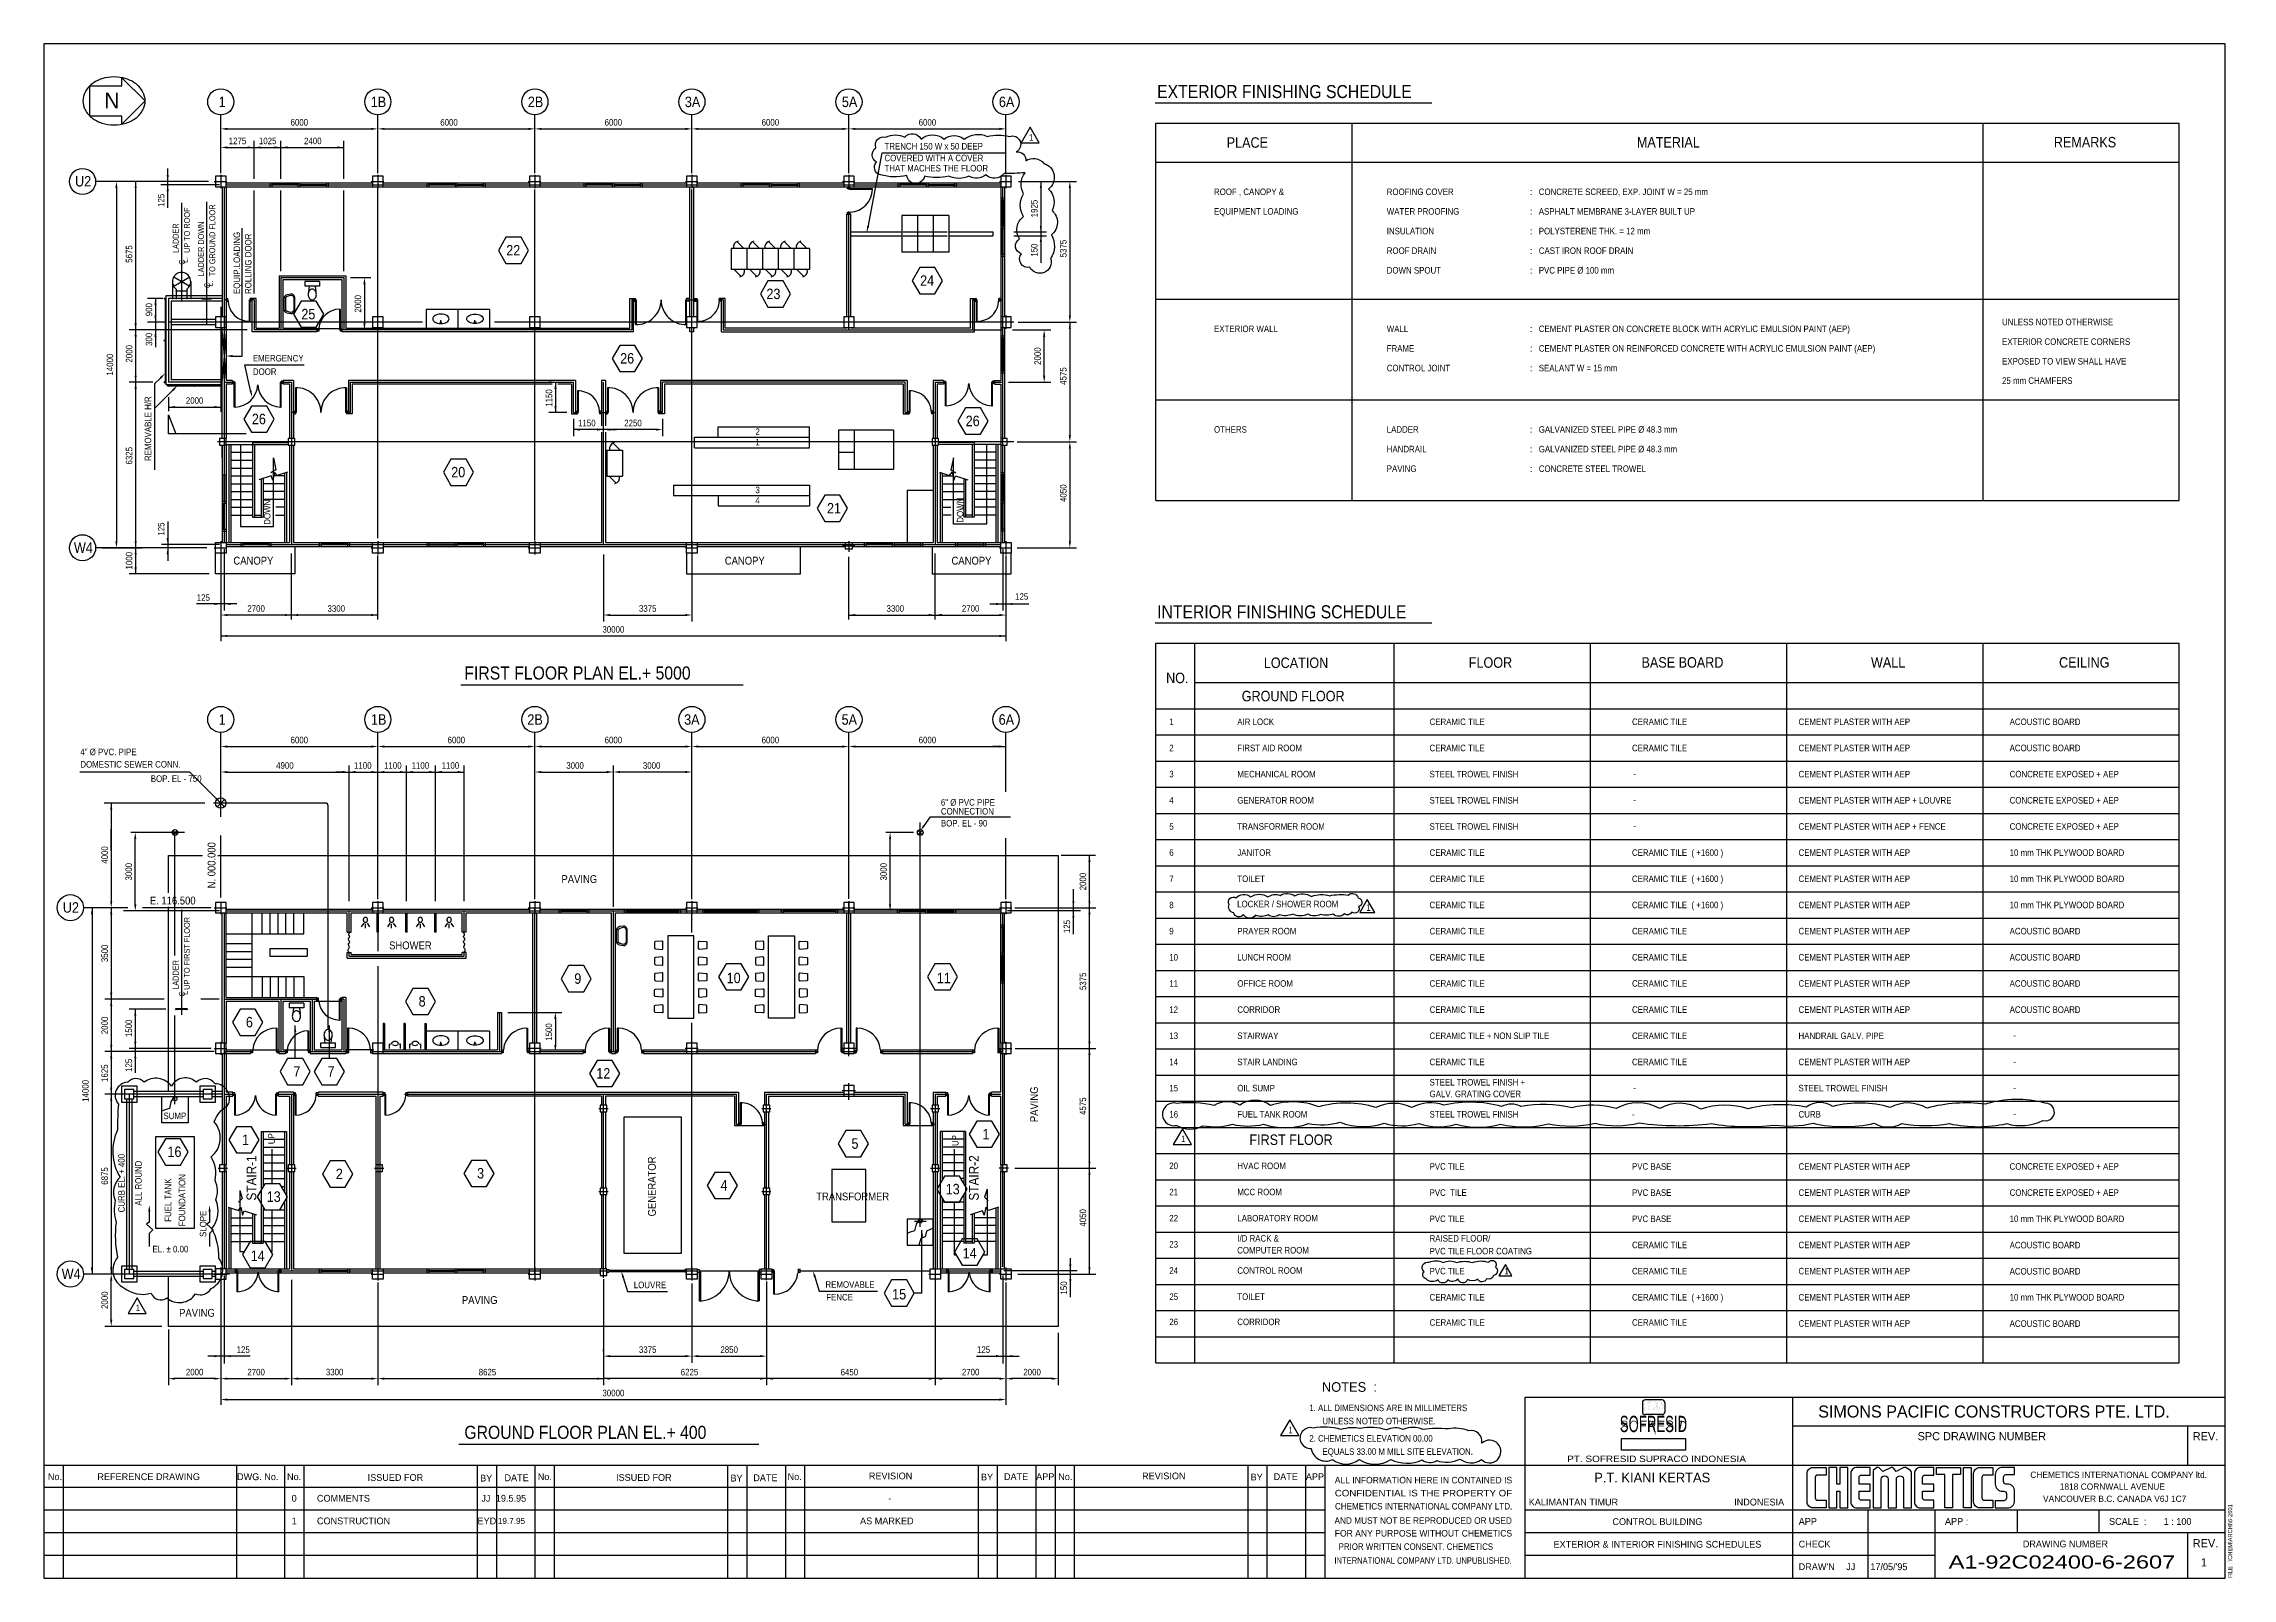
# Model space of a CAD drawing. Extents: x 300 to 83919, y 300 to 58945.
import ezdxf
from ezdxf.enums import TextEntityAlignment as Align

# ---------------------------------------------------------------- set-up
doc = ezdxf.new("R2010")
doc.units = 0
doc.header["$LTSCALE"] = 1000
for name, pattern in [('CENTER', [0]), ('CENTER2', [0]), ('HIDDEN', [0]), ('PHANTOM', [0])]:
    doc.linetypes.add(name, pattern=pattern)
doc.layers.get('0').update_dxf_attribs({"linetype": 'CONTINUOUS'})
for name, color, linetype in [('AS', 6, 'CENTER'), ('COL', 4, 'CONTINUOUS'), ('DIM', 2, 'CONTINUOUS'), ('DN', 4, 'CONTINUOUS'), ('FORM', 1, 'CONTINUOUS')]:
    doc.layers.add(name, color=color, linetype=linetype)

msp = doc.modelspace()

# ---------------------------------------------------------------- texts
at = {"color": 0}
for s, height, p in [('0', 260, (9771, 3226)), ('COMMENTS', 259.6, (10738, 3226)), ('JJ', 259.6, (17020, 3226)), ('19.5.95', 259.6, (17573, 3226)), ('1', 260, (9771, 2361)), ('CONSTRUCTION', 259.64, (10738, 2361)), ('EYD', 259.6, (16874, 2361)), ('19.7.95', 233.7, (17650, 2374)), ('AS MARKED', 259.6, (31491, 2361)), ('-', 260, (32569, 3226)), ('1 : 100', 259.6, (81298, 2341)), ('JJ', 259.6, (69170, 610)), ('1', 312, (82723, 752))]:
    msp.add_text(s, height=height, dxfattribs=at).set_placement(p)
for s, p in [('CONTROL BUILDING', (61955, 2464)), ('EXTERIOR & INTERIOR FINISHING SCHEDULES', (61955, 1598))]:
    msp.add_text(s, height=260, dxfattribs=at).set_placement(p, align=Align.MIDDLE)
at = {"color": 0, "width": 0.971994}
msp.add_text('A1-92C02400-6-2607', height=500, dxfattribs=at).set_placement((73085, 672), (81740, 672), align=Align.FIT)
at = {"layer": 'DIM', "color": 0}
msp.add_text('N', height=600, dxfattribs=at).set_placement((2610, 56477))
at = {"layer": 'DIM', "color": 0, "width": 0.9}
for s, height, p in [('1', 400, (6981, 56524)), ('1B', 400, (12795, 56524)), ('2B', 400, (18795, 56524)), ('3A', 400, (24795, 56524)), ('5A', 400, (30795, 56524)), ('6A', 400, (36795, 56524)), ('EXTERIOR FINISHING SCHEDULE', 500, (42839, 56868)), ('1', 250, (37944, 55240)), ('PLACE', 400, (45498, 54971)), ('MATERIAL', 400, (61170, 54980)), ('REMARKS', 400, (77103, 54984)), ('U2', 400, (1495, 53491)), ('ROOF , CANOPY &', 250, (45014, 53162)), ('ROOFING COVER', 250, (51614, 53162)), (':   CONCRETE SCREED, EXP. JOINT W = 25 mm', 250, (57089, 53162)), ('EQUIPMENT LOADING', 250, (45014, 52412)), ('WATER PROOFING', 250, (51614, 52412)), ('INSULATION', 250, (51614, 51662)), (':   ASPHALT MEMBRANE 3-LAYER BUILT UP', 250, (57089, 52412)), (':   POLYSTERENE THK. = 12 mm', 250, (57089, 51662)), ('22', 400, (17971, 50854)), ('ROOF DRAIN', 250, (51614, 50912)), (':   CAST IRON ROOF DRAIN', 250, (57089, 50912)), ('DOWN SPOUT', 250, (51614, 50162)), (':   PVC PIPE %%C 100 mm', 250, (57089, 50162)), ('23', 400, (27912, 49187)), ('24', 400, (33784, 49695)), ('25', 400, (10141, 48413)), ('EXTERIOR WALL', 250, (45014, 47926)), ('WALL', 250, (51614, 47926)), (':   CEMENT PLASTER ON CONCRETE BLOCK WITH ACRYLIC EMULSION PAINT (AEP)', 250, (57089, 47926)), ('UNLESS NOTED OTHERWISE', 250, (75124, 48185)), ('EXTERIOR CONCRETE CORNERS', 250, (75124, 47435)), ('26', 400, (22323, 46723)), ('FRAME', 250, (51614, 47176)), (':   CEMENT PLASTER ON REINFORCED CONCRETE WITH ACRYLIC EMULSION PAINT (AEP)', 250, (57089, 47176)), ('EXPOSED TO VIEW SHALL HAVE', 250, (75124, 46685)), ('CONTROL JOINT', 250, (51614, 46426)), (':   SEALANT W = 15 mm', 250, (57089, 46426)), ('25 mm CHAMFERS', 250, (75124, 45946)), ('26', 400, (8251, 44403)), ('26', 400, (35525, 44330)), ('OTHERS', 250, (45014, 44079)), ('LADDER', 250, (51614, 44079)), (':   GALVANIZED STEEL PIPE %%C 48.3 mm', 250, (57089, 44079)), ('HANDRAIL', 250, (51614, 43329)), (':   GALVANIZED STEEL PIPE %%C 48.3 mm', 250, (57089, 43329)), ('20', 400, (15868, 42373)), ('PAVING', 250, (51614, 42579)), (':   CONCRETE STEEL TROWEL', 250, (57089, 42579)), ('21', 400, (30226, 40996)), ('W4', 400, (1452, 39485)), ('INTERIOR FINISHING SCHEDULE', 500, (42839, 36985)), ('FIRST FLOOR PLAN EL.+ 5000', 500, (16370, 34648)), ('LOCATION', 400, (46917, 35087)), ('FLOOR', 400, (54748, 35097)), ('BASE BOARD', 400, (61348, 35101)), ('WALL', 400, (70115, 35101)), ('CEILING', 400, (77302, 35101)), ('NO.', 400, (43183, 34509)), ('GROUND FLOOR', 400, (46072, 33815)), ('1', 400, (6981, 32919)), ('1B', 400, (12802, 32919)), ('2B', 400, (18778, 32919)), ('3A', 400, (24768, 32919)), ('5A', 400, (30784, 32919)), ('6A', 400, (36786, 32919)), ('1', 250, (43305, 32907)), ('AIR LOCK', 250, (45904, 32907)), ('CERAMIC TILE', 250, (53250, 32907)), ('CERAMIC TILE', 250, (60985, 32907)), ('CEMENT PLASTER WITH AEP', 250, (67347, 32907)), ('ACOUSTIC BOARD', 250, (75414, 32907)), ('2', 250, (43305, 31907)), ('FIRST AID ROOM', 250, (45904, 31907)), ('CERAMIC TILE', 250, (53250, 31907)), ('CERAMIC TILE', 250, (60985, 31907)), ('CEMENT PLASTER WITH AEP', 250, (67347, 31907)), ('ACOUSTIC BOARD', 250, (75414, 31907)), ('3', 250, (43305, 30907)), ('MECHANICAL ROOM', 250, (45904, 30907)), ('STEEL TROWEL FINISH', 250, (53250, 30907)), ('-', 250, (61033, 30923)), ('CEMENT PLASTER WITH AEP', 250, (67347, 30907)), ('CONCRETE EXPOSED + AEP', 250, (75414, 30907)), ('4', 250, (43305, 29907)), ('GENERATOR ROOM', 250, (45904, 29907)), ('STEEL TROWEL FINISH', 250, (53250, 29907)), ('CEMENT PLASTER WITH AEP + LOUVRE', 250, (67347, 29907)), ('CONCRETE EXPOSED + AEP', 250, (75414, 29907)), ('-', 250, (61033, 29923)), ('5', 250, (43305, 28907)), ('TRANSFORMER ROOM', 250, (45904, 28907)), ('STEEL TROWEL FINISH', 250, (53250, 28907)), ('-', 250, (61033, 28923)), ('CEMENT PLASTER WITH AEP + FENCE', 250, (67347, 28907)), ('CONCRETE EXPOSED + AEP', 250, (75414, 28907)), ('6', 250, (43305, 27907)), ('JANITOR', 250, (45904, 27907)), ('CERAMIC TILE', 250, (53250, 27907)), ('CERAMIC TILE  ( +1600 )', 250, (60983, 27907)), ('CEMENT PLASTER WITH AEP', 250, (67347, 27907)), ('10 mm THK PLYWOOD BOARD', 250, (75414, 27907)), ('7', 250, (43305, 26907)), ('TOILET', 250, (45904, 26907)), ('CERAMIC TILE', 250, (53250, 26907)), ('CERAMIC TILE  ( +1600 )', 250, (60983, 26907)), ('CEMENT PLASTER WITH AEP', 250, (67347, 26907)), ('10 mm THK PLYWOOD BOARD', 250, (75414, 26907)), ('U2', 400, (1029, 25737)), ('8', 250, (43305, 25907)), ('LOCKER / SHOWER ROOM', 250, (45899, 25942)), ('1', 250, (50831, 25807)), ('CERAMIC TILE', 250, (53250, 25907)), ('CERAMIC TILE  ( +1600 )', 250, (60983, 25907)), ('CEMENT PLASTER WITH AEP', 250, (67347, 25907)), ('10 mm THK PLYWOOD BOARD', 250, (75414, 25907)), ('9', 250, (43305, 24907)), ('PRAYER ROOM', 250, (45904, 24907)), ('CERAMIC TILE', 250, (53250, 24907)), ('CERAMIC TILE', 250, (60985, 24907)), ('CEMENT PLASTER WITH AEP', 250, (67347, 24907)), ('ACOUSTIC BOARD', 250, (75414, 24907)), ('9', 400, (20571, 23019)), ('10', 400, (26392, 23042)), ('11', 400, (34421, 23042)), ('10', 250, (43305, 23907)), ('LUNCH ROOM', 250, (45904, 23907)), ('CERAMIC TILE', 250, (53250, 23907)), ('CERAMIC TILE', 250, (60985, 23907)), ('CEMENT PLASTER WITH AEP', 250, (67347, 23907)), ('ACOUSTIC BOARD', 250, (75414, 23907)), ('11', 250, (43305, 22907)), ('OFFICE ROOM', 250, (45904, 22907)), ('CERAMIC TILE', 250, (53250, 22907)), ('CERAMIC TILE', 250, (60985, 22907)), ('CEMENT PLASTER WITH AEP', 250, (67347, 22907)), ('ACOUSTIC BOARD', 250, (75414, 22907)), ('6', 400, (8023, 21352)), ('8', 400, (14623, 22149)), ('12', 250, (43305, 21907)), ('CORRIDOR', 250, (45904, 21907)), ('CERAMIC TILE', 250, (53250, 21907)), ('CERAMIC TILE', 250, (60985, 21907)), ('CEMENT PLASTER WITH AEP', 250, (67347, 21907)), ('ACOUSTIC BOARD', 250, (75414, 21907)), ('13', 250, (43305, 20907)), ('STAIRWAY', 250, (45904, 20907)), ('CERAMIC TILE + NON SLIP TILE', 250, (53250, 20907)), ('CERAMIC TILE', 250, (60985, 20907)), ('HANDRAIL GALV. PIPE', 250, (67347, 20907)), ('-', 250, (75555, 20923)), ('14', 250, (43305, 19907)), ('STAIR LANDING', 250, (45904, 19907)), ('CERAMIC TILE', 250, (53250, 19907)), ('CERAMIC TILE', 250, (60985, 19907)), ('CEMENT PLASTER WITH AEP', 250, (67347, 19907)), ('7', 400, (9836, 19467)), ('7', 400, (11142, 19467)), ('12', 400, (21410, 19395)), ('STEEL TROWEL FINISH +', 250, (53250, 19131)), ('-', 250, (75555, 19923)), ('15', 250, (43305, 18907)), ('OIL SUMP', 250, (45904, 18907)), ('GALV. GRATING COVER', 250, (53250, 18685)), ('-', 250, (61033, 18923)), ('STEEL TROWEL FINISH', 250, (67347, 18907)), ('-', 250, (75555, 18923)), ('16', 250, (43305, 17907)), ('FUEL TANK ROOM', 250, (45904, 17907)), ('STEEL TROWEL FINISH', 250, (53250, 17907)), ('-', 250, (60985, 17907)), ('CURB', 250, (67347, 17907)), ('-', 250, (75555, 17923)), ('16', 400, (5026, 16398)), ('1', 400, (7877, 16858)), ('5', 400, (31162, 16713)), ('1', 400, (36166, 17075)), ('1', 250, (43757, 16966)), ('FIRST FLOOR', 400, (46365, 16860)), ('2', 400, (11459, 15553)), ('3', 400, (16857, 15577)), ('20', 250, (43305, 15936)), ('HVAC ROOM', 250, (45904, 15936)), ('PVC TILE', 250, (53250, 15913)), ('PVC BASE', 250, (60985, 15913)), ('CEMENT PLASTER WITH AEP', 250, (67347, 15913)), ('CONCRETE EXPOSED + AEP', 250, (75414, 15913)), ('13', 400, (8818, 14683)), ('4', 400, (26157, 15118)), ('13', 400, (34762, 14973)), ('21', 250, (43305, 14936)), ('MCC ROOM', 250, (45904, 14936)), ('PVC  TILE', 250, (53250, 14913)), ('PVC BASE', 250, (60985, 14913)), ('CEMENT PLASTER WITH AEP', 250, (67347, 14913)), ('CONCRETE EXPOSED + AEP', 250, (75414, 14913)), ('22', 250, (43305, 13936)), ('LABORATORY ROOM', 250, (45904, 13936)), ('I/D RACK & ', 250, (45904, 13165)), ('PVC TILE', 250, (53250, 13913)), ('RAISED FLOOR/', 250, (53250, 13166)), ('PVC BASE', 250, (60985, 13913)), ('CEMENT PLASTER WITH AEP', 250, (67347, 13913)), ('10 mm THK PLYWOOD BOARD', 250, (75414, 13913)), ('14', 400, (8206, 12423)), ('14', 400, (35408, 12522)), ('23', 250, (43305, 12936)), ('COMPUTER ROOM', 250, (45899, 12711)), ('PVC TILE FLOOR COATING ', 250, (53250, 12677)), ('CERAMIC TILE', 250, (60985, 12913)), ('CEMENT PLASTER WITH AEP', 250, (67347, 12913)), ('ACOUSTIC BOARD', 250, (75414, 12907)), ('W4', 400, (985, 11731)), ('24', 250, (43305, 11936)), ('CONTROL ROOM', 250, (45904, 11936)), ('PVC TILE', 250, (53250, 11913)), ('1', 250, (56113, 11911)), ('CERAMIC TILE', 250, (60985, 11913)), ('CEMENT PLASTER WITH AEP', 250, (67347, 11913)), ('ACOUSTIC BOARD', 250, (75414, 11907)), ('15', 400, (32716, 10955)), ('25', 250, (43305, 10936)), ('TOILET', 250, (45904, 10936)), ('CERAMIC TILE', 250, (53250, 10913)), ('CERAMIC TILE  ( +1600 )', 250, (60985, 10913)), ('CEMENT PLASTER WITH AEP', 250, (67347, 10913)), ('10 mm THK PLYWOOD BOARD', 250, (75414, 10913)), ('1', 250, (3817, 10508)), ('26', 250, (43305, 9973)), ('CORRIDOR', 250, (45904, 9973)), ('CERAMIC TILE', 250, (53250, 9950)), ('CERAMIC TILE', 250, (60985, 9950)), ('CEMENT PLASTER WITH AEP', 250, (67347, 9913)), ('ACOUSTIC BOARD', 250, (75414, 9907)), ('GROUND FLOOR PLAN EL.+ 400', 500, (16370, 5626)), ('1', 250, (47858, 5839))]:
    msp.add_text(s, height=height, dxfattribs=at).set_placement(p)
for s, height, p in [('6000', 250, (10064, 55942)), ('6000', 250, (15785, 55942)), ('6000', 250, (22064, 55942)), ('6000', 250, (28064, 55942)), ('6000', 250, (34064, 55942)), ('1275', 250, (7701, 55232)), ('1025', 250, (8854, 55232)), ('2000', 250, (6064, 45310)), ('1150', 250, (21049, 44450)), ('2250', 250, (22814, 44450)), ('125', 250, (6397, 37781)), ('125', 250, (37665, 37822)), ('2700', 250, (8414, 37362)), ('3375', 250, (23376, 37362)), ('2700', 250, (35714, 37362)), ('30000', 250, (22064, 36563)), ('6000', 250, (10064, 32336)), ('6000', 250, (16064, 32336)), ('6000', 250, (22064, 32336)), ('6000', 250, (28064, 32336)), ('6000', 250, (34064, 32336)), ('4900', 250, (9514, 31362)), ('1100', 250, (12490, 31362)), ('1100', 250, (13638, 31362)), ('1100', 250, (14690, 31362)), ('1100', 250, (15838, 31362)), ('3000', 250, (20601, 31362)), ('3000', 250, (23526, 31362)), ('SHOWER', 300, (14308, 24487)), ('125', 250, (7920, 9038)), ('3375', 250, (23376, 9038)), ('2850', 250, (26489, 9038)), ('125', 250, (36208, 9038)), ('2000', 250, (6064, 8178)), ('2700', 250, (8414, 8178)), ('3300', 250, (11414, 8178)), ('2700', 250, (35714, 8178)), ('2000', 250, (38064, 8178)), ('30000', 250, (22064, 7379))]:
    msp.add_text(s, height=height, dxfattribs=at).set_placement(p, align=Align.MIDDLE_CENTER)
for s, height, p in [('2400', 250, (10579, 55232)), ('2', 250, (27576, 44119)), ('1', 250, (27576, 43719)), ('3', 250, (27576, 41894)), ('4', 250, (27576, 41494)), ('CANOPY', 300, (8309, 39190)), ('CANOPY', 300, (27084, 39190)), ('CANOPY', 300, (35746, 39190)), ('3300', 250, (11477, 37362)), ('3300', 250, (32837, 37362)), ('PAVING', 300, (20763, 27021)), ('E. 116.500', 300, (5228, 26200)), ('SUMP', 250, (5307, 17972)), ('TRANSFORMER', 300, (31209, 14890)), ('EL. %%P 0.00', 250, (5139, 12881)), ('PAVING', 300, (16958, 10933)), ('PAVING', 300, (6154, 10443)), ('8625', 250, (17253, 8178)), ('6225', 250, (24973, 8178)), ('6450', 250, (31082, 8178))]:
    msp.add_text(s, height=height, dxfattribs=at).set_placement(p, align=Align.MIDDLE)
for s, p in [('TRENCH 150 W x 50 DEEP', (32422, 55028)), ('COVERED WITH A COVER ', (32422, 54579)), ('THAT MACHES THE FLOOR', (32422, 54190)), ('EMERGENCY', (8290, 46928)), ('DOOR', (8290, 46413)), ('4" %%C PVC. PIPE', (1698, 31881)), ('DOMESTIC SEWER CONN.', (1698, 31407)), ('BOP. EL - 750', (4389, 30859)), ('6" %%C PVC PIPE', (34580, 29952)), ('CONNECTION', (34580, 29611)), ('BOP. EL - 90', (34580, 29155)), ('LOUVRE', (22845, 11510)), ('REMOVABLE', (30168, 11526)), ('FENCE', (30198, 11040))]:
    msp.add_text(s, height=250, dxfattribs=at).set_placement(p, align=Align.MIDDLE_LEFT)
for s, p in [('125', (4786, 52961)), ('2000', (12303, 49006)), ('14000', (2826, 46681)), ('2000', (38274, 47006)), ('1150', (19603, 45406)), ('125', (4786, 40400)), ('1000', (3560, 39187)), ('3000', (3546, 27301)), ('3000', (32387, 27301)), ('2000', (40004, 26926)), ('125', (39391, 25207)), ('5375', (40004, 23114)), ('2000', (2627, 21426)), ('1500', (19597, 21176)), ('14000', (1893, 18926)), ('2000', (2627, 10926))]:
    msp.add_text(s, height=250, rotation=90, dxfattribs=at).set_placement(p, align=Align.MIDDLE_CENTER)
for s, height, p in [('TO GROUND FLOOR', 225, (6738, 50055)), ('LADDER', 225, (5341, 50947)), ('UP TO ROOF', 225, (5770, 50947)), ('LADDER DOWN', 225, (6309, 50055)), ('EQUIP.LOADING', 250, (7676, 49382)), ('ROLLING DOOR', 250, (8111, 49382)), ('C', 225, (5578, 50500)), ('L.', 225, (5683, 50565)), ('C', 225, (6546, 49608)), ('L.', 225, (6651, 49673)), ('DOWN', 250, (8837, 40563)), ('DOWN', 250, (35312, 40641)), ('UP TO FIRST FLOOR', 225, (5767, 22791)), ('LADDER', 225, (5339, 22791)), ('C', 225, (5576, 22527)), ('L', 225, (5681, 22592)), ('UP', 250, (9001, 16890)), ('UP', 250, (35126, 16817))]:
    msp.add_text(s, height=height, rotation=90, dxfattribs=at).set_placement(p, align=Align.MIDDLE_LEFT)
for s, height, p in [('1925', 250, (38146, 52648)), ('5675', 250, (3560, 50909)), ('150', 250, (38146, 51058)), ('5375', 250, (39255, 51118)), ('900', 250, (4318, 48783)), ('300', 250, (4318, 47648)), ('2000', 250, (3560, 47096)), ('4575', 250, (39255, 46244)), ('6325', 250, (3560, 43199)), ('4050', 250, (39255, 41769)), ('4000', 250, (2627, 27943)), ('N. 000.000', 300, (6711, 27549)), ('3500', 250, (2627, 24180)), ('1500', 250, (3546, 21317)), ('125', 250, (3546, 19904)), ('1625', 250, (2627, 19603)), ('PAVING', 300, (38140, 18412)), ('4575', 250, (40004, 18341)), ('6875', 250, (2627, 15674)), ('CURB EL. + 400', 250, (3268, 15400)), ('ALL ROUND', 250, (3917, 15400)), ('STAIR-1', 375, (8235, 15599)), ('GENERATOR', 300, (23535, 15274)), ('STAIR-2', 375, (35838, 15599)), ('FUEL TANK', 250, (5047, 14748)), ('FOUNDATION', 250, (5581, 14748)), ('SLOPE', 250, (6388, 13844)), ('4050', 250, (40004, 14072)), ('150', 250, (39273, 11394))]:
    msp.add_text(s, height=height, rotation=90, dxfattribs=at).set_placement(p, align=Align.MIDDLE)
msp.add_text('REMOVABLE H/R', height=250, rotation=90, dxfattribs=at).set_placement((4282, 45473), align=Align.MIDDLE_RIGHT)
for s, p in [('1. ALL DIMENSIONS ARE IN MILLIMETERS', (48655, 6611)), ('UNLESS NOTED OTHERWISE.', (49155, 6107)), ('2. CHEMETICS ELEVATION 00.00', (48655, 5445)), ('EQUALS 33.00 M MILL SITE ELEVATION.', (49155, 4941))]:
    msp.add_text(s, height=250, dxfattribs=at).set_placement(p, align=Align.BOTTOM_LEFT)
at = {"layer": 'FORM', "color": 0}
for s, height, p in [('NOTES  :', 368, (49135, 7425)), ('SIMONS PACIFIC CONSTRUCTORS PTE. LTD.', 460, (68099, 6442)), ('SPC DRAWING NUMBER', 311.57, (71897, 5572)), ('REV.', 311.6, (82411, 5572)), ('No.', 259.6, (457, 4051)), ('REFERENCE DRAWING', 259.64, (2349, 4051)), ('DWG. No.', 259.6, (7685, 4049)), ('No.', 259.6, (9595, 4051)), ('ISSUED FOR', 259.6, (12675, 4022)), ('BY', 259.6, (16974, 3996)), ('DATE', 259.6, (17904, 4010)), ('No.', 259.6, (19175, 4051)), ('ISSUED FOR', 259.6, (22167, 4022)), ('BY', 259.6, (26538, 3996)), ('DATE', 259.6, (27409, 4010)), ('No.', 259.6, (28721, 4051)), ('REVISION', 259.6, (31826, 4080)), ('BY', 259.6, (36109, 4037)), ('DATE', 259.6, (36988, 4052)), ('APP', 259.6, (38219, 4051)), ('No.', 259.6, (39062, 4051)), ('REVISION', 259.6, (42266, 4080)), ('BY', 259.6, (46413, 4037)), ('DATE', 259.6, (47292, 4052)), ('APP', 259.6, (48523, 4051)), ('P.T. KIANI KERTAS', 368, (59542, 3964)), ('CHEMETICS INTERNATIONAL COMPANY ltd.', 239.2, (76203, 4136)), ('INDONESIA', 259.6, (64888, 3081)), ('VANCOUVER B.C. CANADA V6J 1C7', 239.2, (76689, 3218)), ('1818 CORNWALL AVENUE', 239.2, (77328, 3682)), ('KALIMANTAN TIMUR', 259.64, (57040, 3081)), ('APP', 259.6, (67353, 2341)), ('APP :', 259.6, (72943, 2341)), ('SCALE  :', 259.6, (79212, 2341)), ('CHECK', 259.6, (67353, 1476)), ('DRAWING NUMBER', 257.6, (75920, 1483)), ('REV.', 311.6, (82411, 1483)), ("DRAW'N", 259.6, (67353, 610)), ("17/05/'95", 259.6, (70091, 610))]:
    msp.add_text(s, height=height, dxfattribs=at).set_placement(p)
for s, height, width, p, p2 in [('SOFRESID', 623.5, 0.82599, (60518, 5885), (63088, 5885)), ('ALL INFORMATION HERE IN CONTAINED IS', 250, 0.854774, (49628, 3925), (56405, 3925)), ('CONFIDENTIAL IS THE PROPERTY OF', 250, 0.983212, (49628, 3428), (56405, 3428)), ('AND MUST NOT BE REPRODUCED OR USED', 250, 0.823849, (49616, 2380), (56393, 2380)), ('CHEMETICS INTERNATIONAL COMPANY LTD.', 250, 0.837176, (49635, 2927), (56412, 2927)), ('FOR ANY PURPOSE WITHOUT CHEMETICS', 250, 0.879876, (49627, 1894), (56404, 1894)), ('INTERNATIONAL COMPANY LTD. UNPUBLISHED.', 250, 0.776644, (49616, 851), (56393, 851))]:
    msp.add_text(s, height=height, dxfattribs=dict(at, width=width)).set_placement(p, p2, align=Align.FIT)
at = {"layer": 'FORM', "color": 0, "width": 1.15}
msp.add_text('PT. SOFRESID SUPRACO INDONESIA', height=247.5, dxfattribs=at).set_placement((61924, 4864), align=Align.MIDDLE)
at = {"layer": 'FORM', "color": 0}
msp.add_text('CONTROL BUILDING', height=260, dxfattribs=at).set_placement((61955, 2464), align=Align.MIDDLE)
at = {"layer": 'FORM', "color": 0, "width": 0.9}
msp.add_text('FILE : \\CHEM\\ARCHI\\6-2601', height=159, rotation=90, dxfattribs=at).set_placement((83964, 300), align=Align.BOTTOM_LEFT)
msp.add_text('PRIOR WRITTEN CONSENT. CHEMETICS', height=250, dxfattribs=at).set_placement((49777, 1385))

# ---------------------------------------------------------------- blocks, each defined once
blk = doc.blocks.new('AR')
at = {"color": 0}
blk.add_solid([(0, 0), (-1, 0.21875), (-1, -0.21875)], dxfattribs=at)

# ---------------------------------------------------------------- linework, layer by layer
at = {"color": 0}
for p, q in [((7264, 53631), (12864, 53631)), ((8951, 53481), (8951, 53631)), ((9026, 53481), (9026, 53631)), ((10026, 53571), (9026, 53571)), ((10026, 53541), (9026, 53541)), ((10026, 53481), (10026, 53631)), ((10101, 53481), (10101, 53631)), ((10101, 53571), (11101, 53571)), ((10101, 53541), (11101, 53541)), ((11101, 53481), (11101, 53631)), ((11176, 53481), (11176, 53631)), ((13264, 53631), (18864, 53631)), ((14951, 53481), (14951, 53631)), ((15026, 53481), (15026, 53631)), ((16026, 53571), (15026, 53571)), ((16026, 53541), (15026, 53541)), ((16026, 53481), (16026, 53631)), ((16101, 53481), (16101, 53631)), ((16101, 53571), (17101, 53571)), ((16101, 53541), (17101, 53541)), ((17101, 53481), (17101, 53631)), ((17176, 53481), (17176, 53631)), ((19264, 53631), (24864, 53631)), ((20951, 53481), (20951, 53631)), ((21026, 53481), (21026, 53631)), ((22026, 53571), (21026, 53571)), ((22026, 53541), (21026, 53541)), ((22026, 53481), (22026, 53631)), ((22101, 53481), (22101, 53631)), ((22101, 53571), (23101, 53571)), ((22101, 53541), (23101, 53541)), ((23101, 53481), (23101, 53631)), ((23176, 53481), (23176, 53631)), ((25264, 53631), (30864, 53631)), ((26951, 53481), (26951, 53631)), ((27026, 53481), (27026, 53631)), ((28026, 53571), (27026, 53571)), ((28026, 53541), (27026, 53541)), ((28026, 53481), (28026, 53631)), ((28101, 53481), (28101, 53631)), ((28101, 53571), (29101, 53571)), ((28101, 53541), (29101, 53541)), ((29101, 53481), (29101, 53631)), ((29176, 53481), (29176, 53631)), ((31264, 53631), (36864, 53631)), ((32951, 53481), (32951, 53631)), ((33026, 53481), (33026, 53631)), ((34026, 53571), (33026, 53571)), ((34026, 53541), (33026, 53541)), ((34026, 53481), (34026, 53631)), ((34101, 53481), (34101, 53631)), ((34101, 53571), (35101, 53571)), ((34101, 53541), (35101, 53541)), ((35101, 53481), (35101, 53631)), ((35176, 53481), (35176, 53631)), ((7114, 53481), (7114, 48506)), ((7264, 53481), (7264, 46081)), ((7264, 53481), (12864, 53481)), ((13264, 53481), (18864, 53481)), ((19264, 53481), (24864, 53481)), ((24989, 48506), (24989, 53481)), ((25139, 48506), (25139, 53481)), ((25264, 53481), (30864, 53481)), ((31014, 53406), (31014, 53481)), ((31964, 53406), (31014, 53406)), ((31964, 53376), (31064, 53376)), ((31114, 53406), (31114, 53481)), ((31264, 53481), (36864, 53481)), ((31964, 53376), (31964, 53406)), ((36864, 53481), (36864, 46081)), ((37014, 53043), (36864, 53043)), ((37014, 52968), (36864, 52968)), ((36924, 52968), (36924, 51968)), ((36954, 52968), (36954, 51968)), ((37014, 53481), (37014, 48506)), ((30989, 52431), (31139, 52431)), ((30989, 48506), (30989, 52431)), ((31014, 52431), (31014, 52506)), ((31014, 52506), (31114, 52506)), ((31114, 52431), (31114, 52506)), ((31139, 48506), (31139, 52431)), ((33082, 52381), (33082, 50981)), ((34882, 52381), (33082, 52381)), ((33682, 52381), (33682, 50981)), ((34282, 52381), (34282, 50981)), ((34882, 52381), (34882, 50981)), ((37014, 51968), (36864, 51968)), ((37014, 51893), (36864, 51893)), ((36924, 50893), (36924, 51893)), ((36954, 50893), (36954, 51893)), ((29564, 51118), (26564, 51118)), ((26564, 51118), (26564, 50318)), ((27053, 51118), (26785, 51386)), ((27164, 51118), (27164, 50318)), ((27653, 51118), (27385, 51386)), ((27764, 51118), (27764, 50318)), ((28253, 51118), (27985, 51386)), ((28364, 51118), (28364, 50318)), ((28853, 51118), (28585, 51386)), ((28964, 51118), (28964, 50318)), ((29453, 51118), (29185, 51386)), ((29564, 51118), (29564, 50318)), ((31139, 51756), (33082, 51756)), ((31139, 51606), (33082, 51606)), ((34882, 51756), (36567, 51756)), ((34882, 51606), (36567, 51606)), ((36567, 51756), (36567, 51606)), ((29564, 50318), (26564, 50318)), ((26675, 50318), (26942, 50050)), ((27275, 50318), (27542, 50050)), ((27875, 50318), (28142, 50050)), ((28475, 50318), (28742, 50050)), ((29075, 50318), (29342, 50050)), ((34882, 50981), (33082, 50981)), ((37014, 50893), (36864, 50893)), ((37014, 50818), (36864, 50818)), ((9289, 50081), (9289, 48081)), ((9289, 50081), (11839, 50081)), ((9439, 49931), (9439, 48081)), ((9439, 49931), (11689, 49931)), ((10276, 49853), (10276, 49676)), ((10838, 49853), (10276, 49853)), ((10838, 49676), (10276, 49676)), ((10441, 49676), (10418, 49464)), ((10672, 49676), (10695, 49464)), ((10838, 49853), (10838, 49676)), ((11689, 49931), (11689, 47931)), ((11839, 50081), (11839, 48081)), ((4964, 49306), (4964, 45906)), ((7114, 49306), (4964, 49306)), ((6374, 49218), (6654, 49218)), ((6374, 49193), (6654, 49193)), ((7264, 49206), (7339, 49206)), ((7264, 49106), (7339, 49106)), ((7339, 49106), (7339, 49206)), ((8159, 48336), (8159, 49156)), ((8189, 48336), (8189, 49206)), ((8264, 49206), (8189, 49206)), ((8264, 49106), (8189, 49106)), ((8264, 47931), (8264, 49206)), ((8414, 49206), (8264, 49206)), ((8414, 48081), (8414, 49206)), ((11596, 48798), (11596, 48006)), ((11596, 48798), (11623, 48798)), ((11623, 48798), (11623, 47962)), ((17337, 48783), (14914, 48783)), ((14914, 48783), (14914, 48081)), ((16125, 48783), (16125, 48081)), ((17337, 48783), (17337, 48081)), ((22689, 48081), (22689, 49206)), ((22689, 49206), (22839, 49206)), ((22839, 47931), (22839, 49206)), ((22839, 49206), (22914, 49206)), ((22839, 49106), (22914, 49106)), ((22914, 48211), (22914, 49206)), ((22944, 48211), (22944, 49156)), ((24834, 48211), (24834, 49156)), ((24864, 48211), (24864, 49206)), ((24989, 49206), (24864, 49206)), ((24989, 49106), (24864, 49106)), ((25139, 49206), (25264, 49206)), ((25139, 49106), (25264, 49106)), ((25264, 48336), (25264, 49206)), ((25264, 49106), (25264, 49206)), ((25294, 48336), (25294, 49156)), ((26189, 49206), (26112, 49206)), ((26189, 49106), (26114, 49106)), ((26189, 47931), (26189, 49206)), ((26339, 49206), (26189, 49206)), ((26339, 48081), (26339, 49206)), ((35714, 48081), (35714, 49206)), ((35714, 49206), (35864, 49206)), ((35864, 47931), (35864, 49206)), ((35864, 49206), (35939, 49206)), ((35864, 49106), (35939, 49106)), ((35939, 48336), (35939, 49206)), ((35969, 48336), (35969, 49156)), ((36789, 49106), (36789, 49206)), ((36864, 49206), (36789, 49206)), ((36864, 49106), (36789, 49106)), ((7114, 43856), (7114, 48106)), ((10738, 47931), (8264, 47931)), ((8414, 48081), (9289, 48081)), ((9439, 48081), (10738, 48081)), ((10738, 48081), (10738, 47931)), ((11596, 48050), (10738, 48050)), ((10804, 47962), (10738, 47962)), ((10804, 48072), (10804, 47962)), ((11689, 48050), (11623, 48050)), ((11689, 47962), (11623, 47962)), ((22839, 47931), (11689, 47931)), ((11839, 48081), (22689, 48081)), ((15431, 48311), (15514, 48311)), ((15475, 48283), (15475, 48385)), ((16820, 48311), (16737, 48311)), ((16776, 48283), (16776, 48385)), ((24989, 47931), (24989, 48106)), ((25139, 47931), (24989, 47931)), ((25139, 47931), (25139, 48106)), ((26189, 47931), (35864, 47931)), ((30989, 48081), (26339, 48081)), ((30989, 48081), (30989, 48106)), ((31139, 48081), (31139, 48106)), ((35714, 48081), (31139, 48081)), ((37014, 47767), (36864, 47767)), ((37014, 47692), (36864, 47692)), ((36924, 47692), (36924, 46427)), ((36954, 47692), (36954, 46427)), ((37014, 48106), (37014, 43856)), ((7503, 46081), (7264, 46081)), ((7503, 46081), (7503, 45931)), ((7503, 46056), (7578, 46056)), ((7578, 45056), (7578, 46056)), ((7608, 45056), (7608, 46006)), ((9345, 45056), (9345, 46006)), ((9375, 45056), (9375, 46056)), ((9450, 46056), (9375, 46056)), ((9450, 46081), (9450, 45931)), ((9839, 46081), (9450, 46081)), ((9839, 46081), (9839, 43856)), ((20614, 46081), (11939, 46081)), ((11939, 46081), (11939, 44806)), ((20614, 46081), (20614, 44806)), ((21614, 46081), (21614, 44341)), ((21764, 46081), (21614, 46081)), ((21764, 46081), (21764, 44341)), ((33289, 46081), (23864, 46081)), ((23864, 46081), (23864, 44806)), ((33289, 46081), (33289, 44806)), ((34289, 46081), (34289, 43856)), ((34678, 46081), (34289, 46081)), ((34678, 46081), (34678, 45931)), ((34678, 46056), (34753, 46056)), ((34753, 45106), (34753, 46056)), ((34753, 46056), (34753, 45956)), ((34783, 45106), (34783, 46006)), ((36520, 45106), (36520, 46006)), ((36550, 45106), (36550, 46056)), ((36625, 46056), (36550, 46056)), ((36625, 46081), (36864, 46081)), ((36625, 46081), (36625, 45931)), ((37014, 46427), (36864, 46427)), ((37014, 46352), (36864, 46352)), ((7064, 45906), (4964, 45906)), ((7264, 45931), (7264, 43856)), ((7503, 45931), (7264, 45931)), ((7503, 45956), (7578, 45956)), ((9450, 45956), (9375, 45956)), ((9689, 45931), (9450, 45931)), ((9689, 45931), (9689, 43856)), ((9914, 45800), (9914, 44806)), ((9944, 45801), (9944, 44856)), ((11834, 45801), (11834, 44856)), ((11864, 45800), (11864, 44806)), ((12089, 45931), (12089, 44806)), ((19724, 45931), (12089, 45931)), ((20464, 45931), (19940, 45931)), ((20464, 45931), (20464, 44806)), ((20689, 45675), (20689, 44806)), ((20719, 45676), (20719, 44856)), ((21839, 45800), (21839, 44806)), ((21869, 45801), (21869, 44856)), ((23759, 45801), (23759, 44856)), ((23789, 45800), (23789, 44806)), ((33139, 45931), (24014, 45931)), ((24014, 45931), (24014, 44806)), ((33139, 45931), (33139, 44806)), ((33364, 45675), (33364, 44806)), ((33394, 45676), (33394, 44856)), ((34439, 45931), (34439, 43856)), ((34678, 45931), (34439, 45931)), ((34678, 45956), (34753, 45956)), ((36625, 45956), (36550, 45956)), ((36625, 45931), (36864, 45931)), ((36864, 45931), (36864, 43856)), ((7608, 45056), (7578, 45056)), ((9345, 45056), (9375, 45056)), ((9839, 44906), (9914, 44906)), ((9839, 44806), (9914, 44806)), ((11939, 44906), (11864, 44906)), ((11939, 44806), (11864, 44806)), ((12089, 44806), (11939, 44806)), ((20464, 44806), (20614, 44806)), ((20614, 44906), (20689, 44906)), ((20614, 44806), (20689, 44806)), ((21614, 44906), (21539, 44906)), ((21539, 44906), (21539, 44806)), ((21614, 44806), (21539, 44806)), ((21764, 44906), (21839, 44906)), ((21764, 44806), (21839, 44806)), ((23864, 44906), (23789, 44906)), ((23864, 44806), (23789, 44806)), ((24014, 44806), (23864, 44806)), ((33139, 44806), (33289, 44806)), ((33289, 44906), (33364, 44906)), ((33289, 44806), (33364, 44806)), ((34214, 44906), (34214, 44806)), ((34289, 44906), (34214, 44906)), ((34289, 44806), (34214, 44806)), ((34783, 45106), (34753, 45106)), ((36520, 45106), (36550, 45106)), ((7114, 43606), (7114, 39881)), ((7114, 43131), (7114, 43606)), ((7264, 43631), (9639, 43631)), ((7264, 43606), (7264, 39881)), ((7374, 43631), (7374, 39881)), ((7449, 43631), (7449, 39881)), ((8274, 43706), (8274, 40856)), ((8274, 43706), (9639, 43706)), ((8349, 43631), (8349, 40856)), ((9689, 43606), (9689, 39881)), ((9839, 43606), (9839, 39881)), ((21614, 44100), (21614, 39881)), ((21764, 44096), (21764, 39881)), ((22318, 43418), (22051, 43686)), ((25164, 43506), (25164, 43906)), ((25164, 43906), (29564, 43906)), ((25164, 43506), (29564, 43506)), ((26064, 44306), (29564, 44306)), ((26064, 43906), (26064, 44306)), ((29564, 43506), (29564, 44306)), ((32764, 44178), (30664, 44178)), ((30664, 44178), (30664, 42678)), ((31264, 44178), (31264, 42678)), ((32764, 44178), (32764, 42678)), ((34289, 43606), (34289, 39881)), ((34439, 43606), (34439, 39881)), ((35854, 43706), (34489, 43706)), ((36864, 43631), (34489, 43631)), ((35779, 43631), (35779, 40856)), ((35854, 43706), (35854, 40856)), ((36679, 43631), (36679, 39881)), ((36754, 43631), (36754, 39881)), ((36864, 43606), (36864, 39881)), ((37014, 43606), (37014, 39881)), ((7449, 43331), (8274, 43331)), ((7449, 43031), (8274, 43031)), ((7449, 42731), (8274, 42731)), ((21810, 43418), (22410, 43418)), ((21810, 43418), (21810, 42418)), ((22410, 43418), (22410, 42418)), ((31264, 43328), (30664, 43328)), ((32764, 42678), (30664, 42678)), ((36679, 43331), (35854, 43331)), ((36679, 43031), (35854, 43031)), ((36679, 42731), (35854, 42731)), ((7114, 42468), (7264, 42468)), ((7174, 42468), (7174, 41468)), ((7204, 42468), (7204, 41468)), ((7449, 42431), (8274, 42431)), ((7449, 42131), (8274, 42131)), ((7449, 41831), (8274, 41831)), ((8604, 42309), (8604, 40856)), ((8679, 42332), (8679, 40856)), ((9504, 42131), (8679, 42131)), ((9504, 41831), (8679, 41831)), ((9504, 42431), (9092, 42431)), ((9504, 42537), (9504, 39881)), ((9579, 42562), (9579, 39881)), ((21810, 42418), (22410, 42418)), ((21901, 42418), (22169, 42150)), ((24364, 42081), (29564, 42081)), ((24364, 42081), (24364, 41681)), ((29564, 42081), (29564, 41281)), ((33289, 41881), (33289, 39881)), ((33289, 41881), (34289, 41881)), ((34549, 42562), (34549, 39881)), ((34624, 42537), (34624, 39881)), ((34624, 42431), (35036, 42431)), ((34624, 42131), (35449, 42131)), ((34624, 41831), (35449, 41831)), ((35449, 42332), (35449, 40856)), ((35524, 42309), (35524, 40856)), ((36679, 42431), (35854, 42431)), ((36679, 42131), (35854, 42131)), ((36679, 41831), (35854, 41831)), ((37014, 42543), (36864, 42543)), ((37014, 42468), (36864, 42468)), ((36924, 42468), (36924, 41468)), ((36954, 42468), (36954, 41468)), ((7114, 41468), (7264, 41468)), ((7114, 41393), (7264, 41393)), ((7174, 40393), (7174, 41393)), ((7204, 40393), (7204, 41393)), ((7449, 41531), (8274, 41531)), ((7449, 41231), (8274, 41231)), ((9504, 41531), (8679, 41531)), ((8727, 41231), (8679, 41231)), ((9504, 41231), (9163, 41231)), ((24364, 41681), (29564, 41681)), ((26064, 41681), (26064, 41281)), ((26064, 41281), (29564, 41281)), ((34624, 41531), (35449, 41531)), ((34624, 41231), (34962, 41231)), ((35408, 41231), (35449, 41231)), ((36679, 41531), (35854, 41531)), ((36679, 41231), (35854, 41231)), ((37014, 41468), (36864, 41468)), ((37014, 41393), (36864, 41393)), ((36924, 40393), (36924, 41393)), ((36954, 40393), (36954, 41393)), ((7114, 40393), (7264, 40393)), ((7114, 40318), (7264, 40318)), ((7449, 40931), (8274, 40931)), ((8274, 40856), (8679, 40856)), ((8349, 40931), (8604, 40931)), ((8679, 40931), (8724, 40931)), ((9152, 40931), (9504, 40931)), ((34971, 40931), (34624, 40931)), ((35449, 40931), (35408, 40931)), ((35854, 40856), (35449, 40856)), ((35779, 40931), (35524, 40931)), ((36679, 40931), (35854, 40931)), ((37014, 40393), (36864, 40393)), ((37014, 40318), (36864, 40318)), ((7264, 39881), (9689, 39881)), ((7264, 39731), (12864, 39731)), ((7839, 39731), (7839, 39881)), ((7914, 39731), (7914, 39881)), ((8914, 39821), (7914, 39821)), ((8914, 39791), (7914, 39791)), ((8914, 39731), (8914, 39881)), ((8989, 39731), (8989, 39881)), ((9839, 39881), (12864, 39881)), ((10839, 39731), (10839, 39881)), ((10914, 39731), (10914, 39881)), ((11914, 39821), (10914, 39821)), ((11914, 39791), (10914, 39791)), ((11914, 39731), (11914, 39881)), ((11989, 39731), (11989, 39881)), ((13264, 39881), (18864, 39881)), ((13264, 39731), (18864, 39731)), ((14947, 39731), (14947, 39881)), ((15022, 39731), (15022, 39881)), ((15022, 39821), (16022, 39821)), ((15022, 39791), (16022, 39791)), ((16022, 39731), (16022, 39881)), ((16097, 39731), (16097, 39881)), ((17097, 39821), (16097, 39821)), ((17097, 39791), (16097, 39791)), ((17097, 39731), (17097, 39881)), ((17172, 39731), (17172, 39881)), ((19264, 39881), (21614, 39881)), ((19264, 39731), (24864, 39731)), ((21764, 39881), (24864, 39881)), ((25264, 39881), (30939, 39881)), ((25264, 39731), (30939, 39731)), ((31189, 39881), (34289, 39881)), ((31189, 39731), (36864, 39731)), ((31657, 39731), (31657, 39881)), ((31732, 39731), (31732, 39881)), ((32732, 39821), (31732, 39821)), ((32732, 39791), (31732, 39791)), ((32732, 39731), (32732, 39881)), ((32807, 39731), (32807, 39881)), ((32807, 39821), (33807, 39821)), ((32807, 39791), (33807, 39791)), ((33807, 39731), (33807, 39881)), ((33882, 39731), (33882, 39881)), ((34439, 39881), (36864, 39881)), ((35139, 39731), (35139, 39881)), ((35214, 39731), (35214, 39881)), ((35214, 39821), (36214, 39821)), ((35214, 39791), (36214, 39791)), ((36214, 39731), (36214, 39881)), ((36289, 39731), (36289, 39881)), ((5236, 28723), (5392, 28879)), ((5392, 28723), (5236, 28879)), ((33867, 28723), (33711, 28879)), ((33711, 28723), (33867, 28879)), ((5064, 27926), (6361, 27926)), ((5064, 26497), (5064, 27926)), ((6953, 27926), (39064, 27926)), ((39064, 27926), (39064, 9926)), ((5064, 18901), (5064, 25958)), ((7114, 20751), (7114, 25726)), ((7264, 25876), (12864, 25876)), ((7264, 25726), (11889, 25726)), ((7264, 22501), (7264, 25726)), ((8264, 22501), (8264, 25726)), ((8651, 24926), (8651, 25726)), ((8951, 24926), (8951, 25726)), ((9251, 24926), (9251, 25726)), ((9551, 24926), (9551, 25726)), ((9851, 24926), (9851, 25726)), ((10237, 24926), (10237, 25726)), ((11889, 24992), (11889, 25726)), ((12039, 25726), (12864, 25726)), ((12039, 24992), (12039, 25726)), ((12526, 25336), (12429, 25192)), ((12589, 25139), (12589, 25312)), ((12652, 25336), (12749, 25192)), ((13039, 24992), (13039, 25726)), ((13089, 24992), (13089, 25726)), ((13264, 25876), (18864, 25876)), ((13264, 25726), (16289, 25726)), ((13526, 25336), (13429, 25192)), ((13589, 25139), (13589, 25312)), ((13652, 25336), (13749, 25192)), ((14139, 24992), (14139, 25726)), ((14189, 24992), (14189, 25726)), ((14626, 25336), (14529, 25192)), ((14689, 25139), (14689, 25312)), ((14752, 25336), (14849, 25192)), ((15239, 24992), (15239, 25726)), ((15289, 24992), (15289, 25726)), ((15726, 25336), (15629, 25192)), ((15789, 25139), (15789, 25312)), ((15852, 25336), (15949, 25192)), ((16289, 24992), (16289, 25726)), ((16439, 25726), (18864, 25726)), ((16439, 24992), (16439, 25726)), ((18989, 20751), (18989, 25726)), ((19139, 20751), (19139, 25726)), ((19264, 25876), (24864, 25876)), ((19264, 25726), (21989, 25726)), ((19989, 25726), (19989, 25876)), ((20064, 25726), (20064, 25876)), ((21064, 25816), (20064, 25816)), ((21064, 25786), (20064, 25786)), ((21064, 25726), (21064, 25876)), ((21139, 25726), (21139, 25876)), ((21989, 20351), (21989, 25726)), ((22139, 20351), (22139, 25726)), ((22139, 25726), (24864, 25726)), ((22489, 25726), (22489, 25876)), ((22564, 25726), (22564, 25876)), ((22564, 25816), (24564, 25816)), ((22564, 25786), (24564, 25786)), ((24564, 25726), (24564, 25876)), ((24639, 25726), (24639, 25876)), ((25264, 25876), (30864, 25876)), ((25264, 25726), (30864, 25726)), ((25489, 25726), (25489, 25876)), ((25564, 25726), (25564, 25876)), ((25564, 25816), (27564, 25816)), ((25564, 25786), (27564, 25786)), ((27564, 25726), (27564, 25876)), ((27639, 25726), (27639, 25876)), ((28489, 25726), (28489, 25876)), ((28564, 25726), (28564, 25876)), ((30564, 25816), (28564, 25816)), ((30564, 25786), (28564, 25786)), ((30564, 25726), (30564, 25876)), ((30639, 25726), (30639, 25876)), ((30989, 20751), (30989, 25726)), ((31139, 20751), (31139, 25726)), ((31264, 25876), (36864, 25876)), ((31264, 25726), (36864, 25726)), ((32926, 25726), (32926, 25876)), ((33001, 25726), (33001, 25876)), ((34001, 25816), (33001, 25816)), ((34001, 25786), (33001, 25786)), ((34001, 25726), (34001, 25876)), ((34076, 25726), (34076, 25876)), ((34076, 25816), (35076, 25816)), ((34076, 25786), (35076, 25786)), ((35076, 25726), (35076, 25876)), ((35151, 25726), (35151, 25876)), ((36864, 20751), (36864, 25726)), ((37014, 25264), (36864, 25264)), ((37014, 25189), (36864, 25189)), ((36924, 25189), (36924, 24189)), ((36954, 25189), (36954, 24189)), ((37014, 20751), (37014, 25726)), ((7264, 24926), (10237, 24926)), ((7264, 24556), (8264, 24556)), ((7264, 24256), (8264, 24256)), ((8938, 24372), (10365, 24372)), ((8938, 24372), (8938, 24072)), ((10365, 24372), (10365, 24072)), ((11889, 24992), (12039, 24992)), ((13089, 24992), (13039, 24992)), ((14189, 24992), (14139, 24992)), ((15289, 24992), (15239, 24992)), ((16439, 24992), (16289, 24992)), ((7264, 23956), (8264, 23956)), ((7264, 23656), (8264, 23656)), ((8938, 24072), (10365, 24072)), ((11889, 24217), (12039, 24217)), ((11889, 23994), (11889, 24217)), ((11889, 23994), (16439, 23994)), ((12039, 24144), (12039, 24217)), ((12039, 24144), (16289, 24144)), ((16439, 24217), (16289, 24217)), ((16289, 24144), (16289, 24217)), ((16439, 23994), (16439, 24217)), ((37014, 24189), (36864, 24189)), ((37014, 24114), (36864, 24114)), ((36924, 23114), (36924, 24114)), ((36954, 23114), (36954, 24114)), ((7264, 23301), (10237, 23301)), ((8651, 23301), (8651, 22501)), ((8951, 23301), (8951, 22501)), ((9251, 23301), (9251, 22501)), ((9551, 23301), (9551, 22501)), ((9851, 23301), (9851, 22501)), ((10237, 23301), (10237, 22501)), ((37014, 23114), (36864, 23114)), ((37014, 23039), (36864, 23039)), ((7264, 22501), (10736, 22501)), ((7264, 22351), (9284, 22351)), ((7264, 22351), (7264, 20751)), ((9284, 22351), (9284, 20351)), ((9434, 22351), (9434, 20501)), ((9434, 22351), (10485, 22351)), ((10235, 22274), (9672, 22274)), ((9672, 22274), (9672, 22097)), ((10235, 22097), (9672, 22097)), ((9838, 22097), (9815, 21885)), ((10069, 22097), (10092, 21885)), ((10235, 22274), (10235, 22097)), ((10485, 22351), (10485, 20351)), ((10635, 22351), (10635, 20501)), ((10635, 22351), (10736, 22351)), ((10736, 22351), (10736, 22501)), ((10802, 22470), (10736, 22470)), ((10802, 22382), (10736, 22382)), ((10802, 22360), (10802, 22470)), ((11594, 21634), (11594, 22426)), ((11620, 21634), (11620, 22470)), ((11686, 22470), (11620, 22470)), ((11686, 22382), (11620, 22382)), ((11686, 22501), (11686, 20501)), ((11836, 22501), (11686, 22501)), ((11836, 22501), (11836, 20351)), ((17634, 21926), (17784, 21926)), ((17634, 21926), (17634, 20501)), ((17784, 21926), (17784, 20351)), ((9179, 21326), (9179, 20426)), ((9179, 21326), (9209, 21326)), ((9209, 21326), (9209, 20376)), ((10393, 21218), (10393, 20426)), ((10393, 21218), (10419, 21218)), ((10419, 21218), (10419, 20382)), ((11051, 20756), (11028, 20967)), ((11282, 20756), (11305, 20967)), ((11594, 21634), (11620, 21634)), ((11911, 21326), (11911, 20376)), ((11941, 21326), (11911, 21326)), ((11941, 21326), (11941, 20376)), ((13264, 21501), (13264, 20501)), ((13314, 21501), (13264, 21501)), ((13314, 21501), (13314, 20501)), ((14064, 21501), (14064, 20501)), ((14114, 21501), (14064, 21501)), ((14114, 21501), (14114, 20501)), ((14864, 21501), (14864, 20501)), ((14864, 21501), (14914, 21501)), ((14914, 21501), (14914, 20501)), ((17337, 21204), (14914, 21204)), ((16125, 21204), (16125, 20501)), ((17337, 21204), (17337, 20501)), ((18759, 21326), (18759, 20426)), ((18759, 21326), (18789, 21326)), ((18789, 21326), (18789, 20376)), ((21884, 21326), (21884, 20426)), ((21884, 21326), (21914, 21326)), ((21914, 21326), (21914, 20376)), ((22214, 21326), (22214, 20376)), ((22244, 21326), (22214, 21326)), ((22244, 21326), (22244, 20426)), ((30759, 21326), (30759, 20426)), ((30759, 21326), (30789, 21326)), ((30789, 21326), (30789, 20376)), ((31339, 21326), (31339, 20376)), ((31369, 21326), (31339, 21326)), ((31369, 21326), (31369, 20426)), ((36759, 21326), (36759, 20376)), ((36759, 21326), (36789, 21326)), ((36789, 21326), (36789, 20376)), ((7114, 20351), (7114, 16101)), ((7264, 20501), (8204, 20501)), ((7264, 20351), (8204, 20351)), ((7264, 20351), (7264, 18876)), ((8204, 20501), (8204, 20351)), ((8279, 20476), (8204, 20476)), ((8279, 20376), (8204, 20376)), ((8279, 20501), (8279, 20376)), ((9284, 20476), (9209, 20476)), ((9284, 20376), (9209, 20376)), ((9284, 20351), (9535, 20351)), ((9434, 20501), (9535, 20501)), ((9535, 20501), (9535, 20351)), ((9601, 20470), (9535, 20470)), ((9601, 20382), (9535, 20382)), ((9601, 20492), (9601, 20382)), ((10485, 20470), (10419, 20470)), ((10485, 20382), (10419, 20382)), ((10485, 20351), (11836, 20351)), ((10635, 20501), (11686, 20501)), ((10885, 20756), (11448, 20756)), ((10885, 20579), (10885, 20756)), ((10885, 20579), (11448, 20579)), ((11448, 20579), (11448, 20756)), ((11836, 20476), (11911, 20476)), ((11836, 20376), (11941, 20376)), ((12789, 20501), (12789, 20376)), ((12789, 20476), (12864, 20476)), ((12789, 20376), (12864, 20376)), ((12864, 20501), (12864, 20351)), ((12864, 20351), (17784, 20351)), ((13264, 20501), (17634, 20501)), ((13512, 20545), (13512, 20725)), ((13932, 20545), (13932, 20725)), ((14287, 20545), (14287, 20725)), ((14707, 20545), (14707, 20725)), ((15431, 20731), (15514, 20731)), ((15475, 20704), (15475, 20806)), ((16820, 20731), (16737, 20731)), ((16776, 20704), (16776, 20806)), ((17859, 20476), (17784, 20476)), ((17859, 20376), (17784, 20376)), ((17859, 20501), (17859, 20376)), ((18864, 20476), (18789, 20476)), ((18864, 20376), (18789, 20376)), ((18989, 20351), (20909, 20351)), ((19264, 20501), (20909, 20501)), ((20909, 20501), (20909, 20351)), ((20984, 20476), (20909, 20476)), ((20984, 20376), (20909, 20376)), ((20984, 20501), (20984, 20376)), ((21989, 20476), (21914, 20476)), ((21989, 20376), (21914, 20376)), ((21989, 20351), (22139, 20351)), ((22139, 20476), (22214, 20476)), ((22139, 20376), (22214, 20376)), ((23144, 20501), (23144, 20376)), ((23144, 20476), (23219, 20476)), ((23144, 20376), (23219, 20376)), ((23219, 20501), (24864, 20501)), ((23219, 20501), (23219, 20351)), ((23219, 20351), (29784, 20351)), ((25264, 20501), (29784, 20501)), ((29784, 20501), (29784, 20351)), ((29859, 20476), (29784, 20476)), ((29859, 20376), (29784, 20376)), ((29859, 20501), (29859, 20376)), ((30864, 20476), (30789, 20476)), ((30864, 20376), (30789, 20376)), ((30989, 20351), (31139, 20351)), ((31264, 20476), (31339, 20476)), ((31264, 20376), (31339, 20376)), ((32269, 20501), (32269, 20376)), ((32269, 20476), (32344, 20476)), ((32269, 20376), (32344, 20376)), ((32344, 20501), (35784, 20501)), ((32344, 20501), (32344, 20351)), ((32344, 20351), (35784, 20351)), ((35784, 20501), (35784, 20351)), ((35859, 20476), (35784, 20476)), ((35859, 20376), (35784, 20376)), ((35859, 20501), (35859, 20376)), ((36864, 20376), (36759, 20376)), ((36864, 20476), (36789, 20476)), ((36864, 18876), (36864, 20351)), ((37014, 16101), (37014, 20351)), ((3464, 18626), (3464, 12101)), ((3664, 18626), (3664, 12101)), ((6389, 18901), (3739, 18901)), ((6389, 18701), (3739, 18701)), ((7114, 18901), (6739, 18901)), ((7114, 18701), (6739, 18701)), ((7520, 18876), (7264, 18876)), ((7264, 18726), (7264, 16101)), ((7264, 18726), (7520, 18726)), ((7520, 18726), (7520, 18876)), ((7595, 18851), (7520, 18851)), ((7595, 18751), (7520, 18751)), ((7595, 18001), (7595, 18851)), ((7625, 18002), (7625, 18801)), ((9161, 18002), (9161, 18801)), ((9191, 18001), (9191, 18851)), ((9191, 18851), (9266, 18851)), ((9191, 18751), (9266, 18751)), ((9839, 18876), (9266, 18876)), ((9266, 18726), (9266, 18876)), ((9266, 18726), (9689, 18726)), ((9689, 18726), (9689, 16101)), ((9839, 18876), (9839, 16101)), ((9914, 18851), (9839, 18851)), ((9914, 18751), (9839, 18751)), ((9914, 18001), (9914, 18851)), ((9944, 18002), (9944, 18801)), ((10789, 18751), (10712, 18751)), ((10714, 18751), (10714, 18851)), ((10789, 18851), (10714, 18851)), ((13264, 18876), (10789, 18876)), ((10789, 18726), (10789, 18876)), ((10789, 18726), (12989, 18726)), ((12989, 18726), (12989, 16101)), ((13139, 18726), (13139, 12126)), ((13139, 18726), (13264, 18726)), ((13264, 18726), (13264, 18876)), ((13339, 18851), (13264, 18851)), ((13339, 18751), (13264, 18751)), ((13339, 18001), (13339, 18851)), ((13369, 18002), (13369, 18801)), ((14214, 18751), (14137, 18751)), ((14139, 18751), (14139, 18851)), ((14214, 18851), (14139, 18851)), ((14214, 18876), (26839, 18876)), ((14214, 18726), (14214, 18876)), ((21614, 18726), (14214, 18726)), ((21614, 18726), (21614, 18376)), ((26689, 18726), (21764, 18726)), ((21764, 18726), (21764, 18376)), ((26689, 18726), (26689, 17601)), ((26839, 18876), (26839, 17601)), ((26914, 18471), (26914, 17601)), ((26944, 18471), (26944, 17651)), ((27839, 18876), (27839, 18376)), ((27839, 18876), (30864, 18876)), ((27989, 18726), (27989, 18376)), ((27989, 18726), (30864, 18726)), ((31264, 18876), (33289, 18876)), ((31264, 18726), (33139, 18726)), ((33139, 18726), (33139, 17601)), ((33289, 18876), (33289, 17601)), ((33364, 18471), (33364, 17601)), ((33394, 18471), (33394, 17651)), ((34289, 18876), (34289, 18376)), ((34289, 18876), (34770, 18876)), ((34439, 18726), (34439, 18376)), ((34439, 18726), (34770, 18726)), ((34770, 18726), (34770, 18876)), ((34845, 18851), (34770, 18851)), ((34845, 18751), (34770, 18751)), ((34845, 18001), (34845, 18851)), ((34875, 18002), (34875, 18801)), ((36411, 18002), (36411, 18801)), ((36441, 18001), (36441, 18851)), ((36441, 18851), (36516, 18851)), ((36441, 18751), (36516, 18751)), ((36864, 18876), (36516, 18876)), ((36516, 18726), (36516, 18876)), ((36516, 18726), (36864, 18726)), ((36864, 16101), (36864, 18726)), ((21614, 18126), (21614, 15211)), ((21764, 18126), (21764, 15211)), ((26689, 17601), (26839, 17601)), ((26839, 17701), (26914, 17701)), ((26839, 17601), (27839, 17601)), ((27839, 17701), (27764, 17701)), ((27764, 17701), (27764, 17601)), ((27839, 18126), (27839, 15211)), ((27989, 18126), (27989, 15211)), ((33139, 17601), (33289, 17601)), ((33289, 17701), (33364, 17701)), ((33289, 17601), (34289, 17601)), ((34214, 17701), (34214, 17601)), ((34289, 17701), (34214, 17701)), ((34289, 18126), (34289, 16101)), ((34439, 18126), (34439, 16101)), ((8604, 17376), (8604, 13101)), ((8604, 17376), (9579, 17376)), ((8679, 17376), (8679, 15261)), ((8679, 17076), (9504, 17076)), ((8679, 16776), (9504, 16776)), ((9504, 17376), (9504, 15066)), ((9579, 17376), (9579, 12126)), ((34549, 17376), (34549, 12126)), ((35524, 17376), (34549, 17376)), ((34624, 17376), (34624, 15510)), ((35449, 17076), (34624, 17076)), ((35449, 16776), (34624, 16776)), ((35449, 17376), (35449, 15397)), ((35524, 17376), (35524, 13101)), ((8679, 16476), (9504, 16476)), ((8679, 16176), (9504, 16176)), ((35449, 16476), (34624, 16476)), ((35449, 16176), (34624, 16176)), ((7114, 15851), (7114, 12126)), ((7264, 15851), (7264, 12126)), ((8679, 15876), (9504, 15876)), ((8679, 15576), (9504, 15576)), ((8679, 15276), (8688, 15276)), ((9383, 15276), (9504, 15276)), ((9689, 15851), (9689, 12126)), ((9839, 15851), (9839, 12126)), ((12989, 15851), (12989, 12126)), ((34289, 15851), (34289, 12126)), ((34439, 15851), (34439, 12126)), ((35449, 15876), (34624, 15876)), ((34662, 15576), (34624, 15576)), ((35449, 15576), (35345, 15576)), ((36864, 12126), (36864, 15851)), ((37014, 12126), (37014, 15851)), ((7374, 14473), (7374, 12126)), ((7449, 14449), (7449, 12126)), ((8274, 14243), (8274, 13101)), ((8349, 14221), (8349, 13101)), ((8679, 14495), (8679, 13101)), ((8679, 14376), (9504, 14376)), ((9496, 14676), (9504, 14676)), ((9504, 14690), (9504, 12126)), ((21614, 14961), (21614, 12126)), ((21764, 14961), (21764, 12126)), ((27839, 14961), (27839, 12126)), ((27989, 14961), (27989, 12126)), ((34624, 14826), (34624, 12126)), ((35449, 14676), (34624, 14676)), ((35449, 14376), (34624, 14376)), ((35449, 14939), (35449, 13101)), ((35779, 14221), (35779, 13101)), ((35854, 14243), (35854, 13101)), ((36679, 14449), (36679, 12126)), ((36754, 14473), (36754, 12126)), ((7449, 14076), (8274, 14076)), ((7449, 13776), (8274, 13776)), ((7449, 13476), (8274, 13476)), ((8679, 14076), (9504, 14076)), ((8679, 13776), (9504, 13776)), ((8679, 13476), (9504, 13476)), ((33856, 11199), (33856, 13607)), ((35449, 14076), (34624, 14076)), ((35449, 13776), (34624, 13776)), ((35449, 13476), (34624, 13476)), ((36679, 14076), (35854, 14076)), ((36679, 13776), (35854, 13776)), ((36679, 13476), (35854, 13476)), ((7449, 13176), (8274, 13176)), ((8274, 13101), (8679, 13101)), ((8349, 13176), (8604, 13176)), ((8679, 13176), (9504, 13176)), ((35449, 13176), (34624, 13176)), ((35854, 13101), (35449, 13101)), ((35779, 13176), (35524, 13176)), ((36679, 13176), (35854, 13176)), ((6389, 12026), (3739, 12026)), ((6389, 11826), (3739, 11826)), ((5064, 9926), (5064, 11826)), ((6864, 12026), (6739, 12026)), ((6864, 11826), (6739, 11826)), ((7264, 12126), (9689, 12126)), ((7264, 11976), (12864, 11976)), ((7690, 11251), (7690, 12101)), ((7720, 11252), (7720, 12051)), ((9257, 11252), (9257, 12051)), ((9287, 11251), (9287, 12101)), ((9839, 12126), (12864, 12126)), ((10839, 11976), (10839, 12126)), ((10914, 11976), (10914, 12126)), ((10914, 12066), (11914, 12066)), ((10914, 12036), (11914, 12036)), ((11914, 11976), (11914, 12126)), ((11989, 11976), (11989, 12126)), ((13264, 12126), (18864, 12126)), ((13264, 11976), (18864, 11976)), ((14947, 11976), (14947, 12126)), ((15022, 11976), (15022, 12126)), ((15022, 12066), (16022, 12066)), ((15022, 12036), (16022, 12036)), ((16022, 11976), (16022, 12126)), ((16097, 11976), (16097, 12126)), ((17097, 12066), (16097, 12066)), ((17097, 12036), (16097, 12036)), ((17097, 11976), (17097, 12126)), ((17172, 11976), (17172, 12126)), ((19264, 12126), (21564, 12126)), ((19264, 11976), (21564, 11976)), ((21814, 12101), (21889, 12101)), ((21814, 12001), (21889, 12001)), ((21889, 12101), (21889, 12001)), ((24864, 12101), (24789, 12101)), ((24789, 12101), (24789, 12001)), ((24864, 12001), (24789, 12001)), ((25264, 12101), (25339, 12101)), ((25264, 12001), (25339, 12001)), ((25339, 12101), (25339, 12001)), ((25339, 12051), (27639, 12051)), ((25339, 12001), (25339, 10901)), ((25389, 12051), (25389, 10902)), ((27589, 12051), (27589, 10902)), ((27714, 12101), (27639, 12101)), ((27639, 12101), (27639, 12001)), ((27714, 12001), (27639, 12001)), ((27639, 12001), (27639, 10901)), ((28114, 12101), (28189, 12101)), ((28114, 12001), (28189, 12001)), ((28189, 11151), (28189, 12101)), ((28219, 11151), (28219, 12051)), ((29119, 12126), (29119, 12001)), ((29119, 12101), (29194, 12101)), ((29119, 12001), (29194, 12001)), ((29194, 12126), (29194, 11976)), ((34564, 12126), (36864, 12126)), ((34564, 11976), (36864, 11976)), ((34865, 11251), (34865, 12101)), ((34895, 11252), (34895, 12051)), ((36432, 11252), (36432, 12051)), ((36462, 11251), (36462, 12101)), ((28219, 11151), (28189, 11151)), ((33856, 11199), (33563, 11199)), ((39064, 9926), (5064, 9926))]:
    msp.add_line(p, q, dxfattribs=at)
at = {"color": 0, "linetype": 'HIDDEN'}
for p, q in [((33136, 51756), (34824, 51756)), ((33136, 51606), (34824, 51606)), ((5880, 49673), (5248, 50038)), ((5248, 49673), (5880, 50038)), ((5164, 49106), (5164, 46106)), ((7114, 49106), (5164, 49106)), ((6864, 48406), (5164, 48406)), ((6864, 48206), (5164, 48206)), ((7064, 46106), (5164, 46106)), ((5314, 24097), (5314, 28801)), ((33789, 14193), (33789, 29178)), ((5314, 18420), (5314, 21805)), ((7615, 12126), (7615, 11976)), ((7690, 12101), (7615, 12101)), ((7690, 12001), (7615, 12001)), ((9287, 12101), (9362, 12101)), ((9287, 12001), (9362, 12001)), ((9362, 12126), (9362, 11976)), ((21889, 12076), (24789, 12076)), ((21889, 12026), (24789, 12026)), ((34790, 12126), (34790, 11976)), ((34865, 12101), (34790, 12101)), ((34865, 12001), (34790, 12001)), ((36462, 12101), (36537, 12101)), ((36462, 12001), (36537, 12001)), ((36537, 12126), (36537, 11976))]:
    msp.add_line(p, q, dxfattribs=at)
at = {"color": 0, "linetype": 'CENTER2'}
for p, q in [((4934, 49176), (4934, 47636)), ((4934, 47576), (4934, 46036)), ((5094, 45876), (7034, 45876))]:
    msp.add_line(p, q, dxfattribs=at)
at = {"color": 0}
for points in [[(37973, 50404, -0.720913), (37663, 50920, -0.681987), (37586, 51487, -0.414411), (37740, 52338, -0.296908), (37740, 53214, -0.31078), (37792, 54013, -0.021714), (36992, 53987, -0.440783), (36296, 53936, -0.322667), (35651, 53884, -0.214491), (34877, 53884, -0.120188), (33949, 53884, -0.881508), (33278, 53910, -0.128754), (32272, 53936, -0.592503), (32118, 54425, -0.56311), (32092, 54967, -0.612438), (32479, 55379, -0.232198), (33201, 55379, -0.543335), (33820, 55302, -0.362717), (34697, 55302, -0.355725), (35471, 55302, -0.281177), (36348, 55405, -0.123933), (37199, 55405, -0.925204), (37457, 54812, 4.016388)], [(37457, 54812, -0.502385), (37818, 54477, -0.379286), (38514, 54374, -0.610315), (38695, 53394, -0.330073), (38824, 52570, -0.470892), (38798, 51642, -0.29153), (38772, 50740, -0.91797), (37973, 50404, -0.245949)], [(5274, 50052), (5292, 50042, 0.0312), (5267, 49998), (5249, 50008)], [(5274, 49659), (5292, 49669, -0.0312), (5267, 49713), (5249, 49703)], [(5854, 50052), (5836, 50042, -0.0312), (5861, 49998), (5879, 50008)], [(5854, 49659), (5836, 49669, 0.0312), (5861, 49713), (5879, 49703)], [(9546, 49241, -0.293725), (9606, 49296), (9745, 49336, -0.414214), (9850, 49231), (9850, 48781, -0.414214), (9745, 48676), (9606, 48715, -0.293725), (9546, 48770), (9546, 49241)], [(50534, 25967, -0.853848), (50279, 25759, -0.459632), (50001, 25689, -0.400508), (49572, 25678, -0.124876), (49085, 25666, -0.238646), (48599, 25678, -0.221594), (48019, 25678, -0.175295), (47497, 25655, -0.359261), (47080, 25655, -0.23473), (46605, 25643, -0.537447), (46129, 25666, -0.670111), (45770, 25736, -0.535384), (45596, 26048, -0.822294), (45851, 26303, -0.394348), (46419, 26338, -0.324974), (47068, 26338, -0.253268), (47544, 26396, -0.275782), (48100, 26384, -0.253857), (48738, 26361, -0.167604), (49433, 26384, -0.095642), (50140, 26408, -0.560314), (50523, 26303, -0.823685), (50534, 25967, -0.78749)], [(22246, 25088, -0.293725), (22306, 25143), (22445, 25182, -0.414214), (22550, 25077), (22550, 24627, -0.414214), (22445, 24522), (22306, 24562, -0.293725), (22246, 24616), (22246, 25088)], [(6100, 11165, 0.372635), (6695, 11373, 0.463058), (6993, 12533, 0.125621), (6725, 13664, 0.271226), (6874, 14764, 0.199607), (6844, 15508, 0.201824), (6695, 16400, 0.426566), (6814, 17739, -0.184093), (7321, 18364, 0.586253), (6844, 19196, 0.47337), (6130, 19256, 0.495477), (5177, 19107, 0.419551), (4135, 19256, 0.45105), (3510, 19256, 0.634319), (3153, 18423, 0.02653), (3123, 17441, 0.251435), (3213, 15627, 0.321272), (3034, 14735, 0.128322), (3064, 13902, 0.086199), (3123, 12563, 0.49951), (3362, 11403, 0.247905), (4403, 11195, 0.504438), (4999, 11016, 0.44704), (6100, 11165, -7.351729)], [(43613, 18447, 1.327015), (43587, 17609, 0.27891), (44592, 17596, 0.114128), (45714, 17648, 0.112892), (46900, 17648, 0.169168), (48615, 17674, 0.105739), (49840, 17725, 0.172643), (51516, 17686, 0.133589), (52844, 17674, 0.152293), (54262, 17648, 0.131771), (55964, 17648, 0.116377), (57782, 17661, 0.101267), (59574, 17686, 0.115058), (61263, 17699, 0.065401), (64009, 17674, 0.072792), (66420, 17622, 0.093157), (67903, 17686, 0.107852), (70237, 17686, 0.252038), (71294, 17674, 0.077339), (73112, 17674, 0.106306), (75304, 17674, 0.185765), (76683, 17790, 1.173311), (76774, 18460, 0.140151), (74479, 18421, 0.097618), (72248, 18266, 0.262926), (70843, 18292, 0.136067), (68664, 18331, 0.318489), (67645, 18305, 0.11142), (65428, 18241, 0.155702), (63610, 18228, 0.272264), (62050, 18253, 0.255067), (60374, 18253, 0.137366), (58685, 18279, 0.107731), (56751, 18331, 0.241488), (56003, 18331, 0.124181), (53798, 18382, 0.212564), (52573, 18292, 0.228418), (51194, 18292, 0.142355), (49015, 18318, 0.174072), (47171, 18369, 0.332282), (45998, 18382, 0.27941), (45018, 18369, 0.085027), (43613, 18447, -0.057409)], [(55693, 11865, -0.395022), (55427, 11738, -0.624532), (55091, 11726, -0.288894), (54696, 11715, -0.736714), (54337, 11726, -0.350004), (53943, 11703, -0.630202), (53572, 11703, -0.374191), (53120, 11738, -0.609019), (53039, 12016, -0.797248), (53236, 12375, -0.237882), (53769, 12363, -0.244338), (54279, 12363, -0.167666), (54894, 12363, -0.18856), (55496, 12375, -1.035692), (55763, 12190, -0.67497), (55693, 11865, 11.591998)], [(48803, 6041, 1.19933), (48729, 5264, 0.515889), (49544, 4838, 0.34761), (50562, 4838, 0.296252), (51766, 4838, 0.220853), (52970, 4820, 0.308687), (53525, 4801, 0.207847), (54414, 4857, 0.342905), (55229, 4838, 2.340084), (55247, 5467, 0.546404), (54747, 5930, 0.157476), (53970, 6004, 0.063137), (52988, 5986, 0.207847), (52247, 5986, 0.220338), (51599, 5967, 0.135075), (50618, 6023, 0.11839), (49859, 5986, 0.118818), (48803, 6041, 0.118818)]]:
    msp.add_lwpolyline(points, format="xyb", dxfattribs=at)
for points in [[(37993, 55755), (37646, 55155), (38339, 55155)], [(50871, 26245), (50580, 25741), (51162, 25741)], [(24139, 21702), (25139, 21702), (25139, 24854), (24139, 24854)], [(28989, 21702), (27989, 21702), (27989, 24854), (28989, 24854)], [(24664, 12726), (24664, 17926), (22464, 17926), (22464, 12726)], [(6064, 13676), (6064, 17176), (4564, 17176), (4564, 13676)], [(43806, 17481), (43459, 16881), (44152, 16881)], [(31714, 13926), (31714, 15926), (30414, 15926), (30414, 13926)], [(33289, 14026), (33289, 13026), (34289, 13026), (34289, 14026)], [(56145, 12294), (55895, 11859), (56396, 11859)], [(3866, 11023), (3520, 10423), (4213, 10423)], [(47907, 6353), (47560, 5753), (48253, 5753)]]:
    msp.add_lwpolyline(points, close=True, dxfattribs=at)
for points in [[(9745, 49381), (9596, 49355, 0.36571), (9471, 49207), (9471, 48804, 0.36571), (9596, 48656), (9745, 48631, 0.414214), (9895, 48781), (9895, 49231, 0.414214)], [(10716, 49363, 0.078773), (10704, 49443, 0.088026), (10670, 49507, 0.105317), (10616, 49551, 0.121958), (10557, 49566, 0.121958), (10498, 49551, 0.105317), (10444, 49507, 0.088026), (10410, 49443, 0.078773), (10397, 49363, 0.078773), (10410, 49283, 0.088026), (10444, 49219, 0.105317), (10498, 49175, 0.121958), (10557, 49160, 0.121958), (10616, 49175, 0.105317), (10670, 49219, 0.088026), (10704, 49283, 0.078773)], [(15475, 48613, 0.05879), (15350, 48598, 0.072376), (15254, 48560, 0.106624), (15183, 48495, 0.15677), (15162, 48432, 0.15677), (15183, 48369, 0.106624), (15254, 48304, 0.072376), (15350, 48266, 0.05879), (15475, 48251, 0.05879), (15601, 48266, 0.072376), (15696, 48304, 0.106624), (15767, 48369, 0.15677), (15788, 48432, 0.15677), (15767, 48495, 0.106624), (15696, 48560, 0.072376), (15601, 48598, 0.05879)], [(16776, 48613, -0.05879), (16901, 48598, -0.072376), (16997, 48560, -0.106624), (17068, 48495, -0.15677), (17089, 48432, -0.15677), (17068, 48369, -0.106624), (16997, 48304, -0.072376), (16901, 48266, -0.05879), (16776, 48251, -0.05879), (16650, 48266, -0.072376), (16555, 48304, -0.106624), (16483, 48369, -0.15677), (16463, 48432, -0.15677), (16483, 48495, -0.106624), (16555, 48560, -0.072376), (16650, 48598, -0.05879)], [(12518, 25464, -0.067503), (12524, 25506, -0.079847), (12539, 25539, -0.107116), (12563, 25563, -0.139812), (12589, 25570, -0.139812), (12614, 25563, -0.107116), (12639, 25539, -0.079847), (12654, 25506, -0.067503), (12660, 25464, -0.067503), (12654, 25421, -0.079847), (12639, 25389, -0.107116), (12614, 25365, -0.139812), (12589, 25357, -0.139812), (12563, 25365, -0.107116), (12539, 25389, -0.079847), (12524, 25421, -0.067503)], [(13518, 25464, -0.067503), (13524, 25506, -0.079847), (13539, 25539, -0.107116), (13563, 25563, -0.139812), (13589, 25570, -0.139812), (13614, 25563, -0.107116), (13639, 25539, -0.079847), (13654, 25506, -0.067503), (13660, 25464, -0.067503), (13654, 25421, -0.079847), (13639, 25389, -0.107116), (13614, 25365, -0.139812), (13589, 25357, -0.139812), (13563, 25365, -0.107116), (13539, 25389, -0.079847), (13524, 25421, -0.067503)], [(14618, 25464, -0.067503), (14624, 25506, -0.079847), (14639, 25539, -0.107116), (14663, 25563, -0.139812), (14689, 25570, -0.139812), (14714, 25563, -0.107116), (14739, 25539, -0.079847), (14754, 25506, -0.067503), (14760, 25464, -0.067503), (14754, 25421, -0.079847), (14739, 25389, -0.107116), (14714, 25365, -0.139812), (14689, 25357, -0.139812), (14663, 25365, -0.107116), (14639, 25389, -0.079847), (14624, 25421, -0.067503)], [(15718, 25464, -0.067503), (15724, 25506, -0.079847), (15739, 25539, -0.107116), (15763, 25563, -0.139812), (15789, 25570, -0.139812), (15814, 25563, -0.107116), (15839, 25539, -0.079847), (15854, 25506, -0.067503), (15860, 25464, -0.067503), (15854, 25421, -0.079847), (15839, 25389, -0.107116), (15814, 25365, -0.139812), (15789, 25357, -0.139812), (15763, 25365, -0.107116), (15739, 25389, -0.079847), (15724, 25421, -0.067503)], [(22445, 25227), (22296, 25202, 0.36571), (22171, 25054), (22171, 24650, 0.36571), (22296, 24502), (22445, 24477, 0.414214), (22595, 24627), (22595, 25077, 0.414214)], [(23670, 24353), (23926, 24335, 0.43474), (23960, 24367), (23960, 24618, 0.43474), (23926, 24650), (23670, 24632, 0.393981), (23640, 24601), (23640, 24385, 0.393981)], [(25608, 24353), (25352, 24335, -0.43474), (25317, 24367), (25317, 24618, -0.43474), (25352, 24650), (25608, 24632, -0.393981), (25637, 24601), (25637, 24385, -0.393981)], [(27520, 24353), (27776, 24335, 0.43474), (27810, 24367), (27810, 24618, 0.43474), (27776, 24650), (27520, 24632, 0.393981), (27490, 24601), (27490, 24385, 0.393981)], [(29458, 24353), (29202, 24335, -0.43474), (29167, 24367), (29167, 24618, -0.43474), (29202, 24650), (29458, 24632, -0.393981), (29487, 24601), (29487, 24385, -0.393981)], [(23670, 23746), (23926, 23728, 0.43474), (23960, 23760), (23960, 24011, 0.43474), (23926, 24043), (23670, 24025, 0.393981), (23640, 23993), (23640, 23778, 0.393981)], [(23670, 23138), (23926, 23121, 0.43474), (23960, 23152), (23960, 23404, 0.43474), (23926, 23436), (23670, 23418, 0.393981), (23640, 23386), (23640, 23170, 0.393981)], [(25608, 23746), (25352, 23728, -0.43474), (25317, 23760), (25317, 24011, -0.43474), (25352, 24043), (25608, 24025, -0.393981), (25637, 23993), (25637, 23778, -0.393981)], [(25608, 23138), (25352, 23121, -0.43474), (25317, 23152), (25317, 23404, -0.43474), (25352, 23436), (25608, 23418, -0.393981), (25637, 23386), (25637, 23170, -0.393981)], [(27520, 23746), (27776, 23728, 0.43474), (27810, 23760), (27810, 24011, 0.43474), (27776, 24043), (27520, 24025, 0.393981), (27490, 23993), (27490, 23778, 0.393981)], [(27520, 23138), (27776, 23121, 0.43474), (27810, 23152), (27810, 23404, 0.43474), (27776, 23436), (27520, 23418, 0.393981), (27490, 23386), (27490, 23170, 0.393981)], [(29458, 23746), (29202, 23728, -0.43474), (29167, 23760), (29167, 24011, -0.43474), (29202, 24043), (29458, 24025, -0.393981), (29487, 23993), (29487, 23778, -0.393981)], [(29458, 23138), (29202, 23121, -0.43474), (29167, 23152), (29167, 23404, -0.43474), (29202, 23436), (29458, 23418, -0.393981), (29487, 23386), (29487, 23170, -0.393981)], [(23670, 22811), (23926, 22828, -0.43474), (23960, 22797), (23960, 22545, -0.43474), (23926, 22513), (23670, 22531, -0.393981), (23640, 22563), (23640, 22779, -0.393981)], [(25608, 22811), (25352, 22828, 0.43474), (25317, 22797), (25317, 22545, 0.43474), (25352, 22513), (25608, 22531, 0.393981), (25637, 22563), (25637, 22779, 0.393981)], [(27520, 22811), (27776, 22828, -0.43474), (27810, 22797), (27810, 22545, -0.43474), (27776, 22513), (27520, 22531, -0.393981), (27490, 22563), (27490, 22779, -0.393981)], [(29458, 22811), (29202, 22828, 0.43474), (29167, 22797), (29167, 22545, 0.43474), (29202, 22513), (29458, 22531, 0.393981), (29487, 22563), (29487, 22779, 0.393981)], [(10113, 21784, 0.078773), (10100, 21863, 0.088026), (10066, 21927, 0.105317), (10013, 21972, 0.121958), (9954, 21987, 0.121958), (9895, 21972, 0.105317), (9841, 21927, 0.088026), (9807, 21863, 0.078773), (9794, 21784, 0.078773), (9807, 21704, 0.088026), (9841, 21640, 0.105317), (9895, 21595, 0.121958), (9954, 21581, 0.121958), (10013, 21595, 0.105317), (10066, 21640, 0.088026), (10100, 21704, 0.078773)], [(23670, 22203), (23926, 22221, -0.43474), (23960, 22189), (23960, 21938, -0.43474), (23926, 21906), (23670, 21924, -0.393981), (23640, 21956), (23640, 22171, -0.393981)], [(25608, 22203), (25352, 22221, 0.43474), (25317, 22189), (25317, 21938, 0.43474), (25352, 21906), (25608, 21924, 0.393981), (25637, 21956), (25637, 22171, 0.393981)], [(27520, 22203), (27776, 22221, -0.43474), (27810, 22189), (27810, 21938, -0.43474), (27776, 21906), (27520, 21924, -0.393981), (27490, 21956), (27490, 22171, -0.393981)], [(29458, 22203), (29202, 22221, 0.43474), (29167, 22189), (29167, 21938, 0.43474), (29202, 21906), (29458, 21924, 0.393981), (29487, 21956), (29487, 22171, 0.393981)], [(11007, 21069, 0.078773), (11020, 20989, 0.088026), (11054, 20925, 0.105317), (11108, 20880, 0.121958), (11167, 20866, 0.121958), (11226, 20880, 0.105317), (11279, 20925, 0.088026), (11313, 20989, 0.078773), (11326, 21069, 0.078773), (11313, 21149, 0.088026), (11279, 21212, 0.105317), (11226, 21257, 0.121958), (11167, 21272, 0.121958), (11108, 21257, 0.105317), (11054, 21212, 0.088026), (11020, 21149, 0.078773)], [(15475, 21033, 0.05879), (15350, 21018, 0.072376), (15254, 20980, 0.106624), (15183, 20916, 0.15677), (15162, 20853, 0.15677), (15183, 20789, 0.106624), (15254, 20725, 0.072376), (15350, 20687, 0.05879), (15475, 20672, 0.05879), (15601, 20687, 0.072376), (15696, 20725, 0.106624), (15767, 20789, 0.15677), (15788, 20853, 0.15677), (15767, 20916, 0.106624), (15696, 20980, 0.072376), (15601, 21018, 0.05879)], [(16776, 21033, -0.05879), (16901, 21018, -0.072376), (16997, 20980, -0.106624), (17068, 20916, -0.15677), (17089, 20853, -0.15677), (17068, 20789, -0.106624), (16997, 20725, -0.072376), (16901, 20687, -0.05879), (16776, 20672, -0.05879), (16650, 20687, -0.072376), (16555, 20725, -0.106624), (16483, 20789, -0.15677), (16463, 20853, -0.15677), (16483, 20916, -0.106624), (16555, 20980, -0.072376), (16650, 21018, -0.05879)]]:
    msp.add_lwpolyline(points, format="xyb", close=True, dxfattribs=at)
for points in [[(9607, 42571), (9217, 42442), (9122, 42571), (9057, 42269), (8991, 42427), (8519, 42283)], [(34521, 42571), (34910, 42442), (35006, 42571), (35071, 42269), (35137, 42427), (35609, 42283)], [(9889, 39731), (9889, 38681), (6864, 38681), (6864, 39481)], [(24864, 39481), (24864, 38681), (29214, 38681), (29214, 39731)], [(34239, 39731), (34239, 38681), (37264, 38681), (37264, 39481)], [(11964, 24217), (11939, 24248), (11927, 24277), (11926, 24304), (11931, 24329), (11941, 24351), (11954, 24373), (11965, 24392), (11973, 24411), (11976, 24428), (11974, 24444), (11969, 24460), (11962, 24474), (11954, 24488), (11947, 24502), (11941, 24515), (11939, 24528), (11941, 24540), (11947, 24553), (11955, 24565), (11964, 24577), (11973, 24589), (11981, 24601), (11986, 24613), (11988, 24624), (11986, 24636), (11980, 24647), (11971, 24659), (11962, 24670), (11953, 24682), (11945, 24694), (11939, 24707), (11937, 24719), (11939, 24732), (11945, 24746), (11953, 24759), (11962, 24773), (11971, 24787), (11980, 24800), (11986, 24812), (11988, 24825), (11986, 24836), (11981, 24847), (11973, 24858), (11965, 24868), (11958, 24879), (11952, 24891), (11950, 24903), (11952, 24916), (11959, 24931), (11969, 24947), (11980, 24966), (11990, 24987), (11991, 24992)], [(16364, 24217), (16388, 24248), (16400, 24277), (16402, 24304), (16397, 24329), (16386, 24351), (16374, 24373), (16363, 24392), (16354, 24411), (16351, 24428), (16353, 24444), (16358, 24460), (16366, 24474), (16374, 24488), (16381, 24502), (16386, 24515), (16389, 24528), (16386, 24540), (16381, 24553), (16373, 24565), (16364, 24577), (16355, 24589), (16347, 24601), (16342, 24613), (16340, 24624), (16342, 24636), (16348, 24647), (16356, 24659), (16366, 24670), (16375, 24682), (16383, 24694), (16389, 24707), (16391, 24719), (16389, 24732), (16383, 24746), (16375, 24759), (16366, 24773), (16356, 24787), (16348, 24800), (16342, 24812), (16340, 24825), (16342, 24836), (16347, 24847), (16354, 24858), (16362, 24868), (16370, 24879), (16376, 24891), (16378, 24903), (16376, 24916), (16369, 24931), (16359, 24947), (16347, 24966), (16338, 24987), (16337, 24992)], [(5271, 18701), (5152, 18508), (5098, 18248), (4925, 18205), (4814, 18156)], [(5814, 18701), (5814, 17701), (4814, 17701), (4814, 18701)], [(7346, 14483), (7735, 14353), (7831, 14483), (7896, 14180), (7962, 14339), (8434, 14195)], [(36782, 14483), (36392, 14353), (36297, 14483), (36232, 14180), (36166, 14339), (35694, 14195)], [(33746, 14026), (33627, 13833), (33573, 13573), (33400, 13530), (33289, 13481)], [(34289, 13680), (34022, 13561), (33976, 13346), (33807, 13281), (33730, 13026)]]:
    msp.add_lwpolyline(points, dxfattribs=at)
at = {"color": 0, "linetype": 'HIDDEN'}
msp.add_lwpolyline([(11167, 21272), (11167, 29826, 0.414214), (11067, 29926), (6785, 29926)], format="xyb", dxfattribs=at)
at = {"color": 0}
for centre, radius in [((4934, 49206), 30), ((4934, 47606), 30), ((4934, 46006), 30), ((5064, 45876), 30), ((6064, 45876), 30), ((7064, 45876), 30), ((7064, 29926), 200), ((5314, 28801), 110), ((33789, 28801), 110), ((5314, 18626), 75), ((33789, 13951), 75)]:
    msp.add_circle(centre, radius, dxfattribs=at)
for centre, radius, start, end in [((31064, 53406), 900, 273.18474, 358.08979), ((26886, 51171), 237, 103.65923, 192.81423), ((27486, 51171), 237, 103.65923, 192.81423), ((28086, 51171), 237, 103.65923, 192.81423), ((28686, 51171), 237, 103.65923, 192.81423), ((29286, 51171), 237, 103.65923, 192.81423), ((26842, 50265), 237, 283.65923, 12.81423), ((27442, 50265), 237, 283.65923, 12.81423), ((28042, 50265), 237, 283.65923, 12.81423), ((28642, 50265), 237, 283.65923, 12.81423), ((29242, 50265), 237, 283.65923, 12.81423), ((8159, 49156), 820, 180, 272.09665), ((11596, 48006), 792, 90, 175.21981), ((22944, 49156), 945, 268.18078, 0), ((24834, 49156), 945, 180, 271.81922), ((25294, 49156), 820, 267.90335, 3.49581), ((35969, 49156), 820, 267.90335, 360), ((7578, 45956), 900, 271.91021, 356.81526), ((9375, 45956), 900, 183.18474, 268.08979), ((9944, 44856), 945, 360, 91.81922), ((11834, 44856), 945, 88.18078, 180), ((20719, 44856), 820, 0, 92.09665), ((21869, 44856), 945, 360, 91.81922), ((23759, 44856), 945, 88.18078, 180), ((33394, 44856), 820, 0, 92.09665), ((34753, 46006), 900, 271.91021, 356.81526), ((36550, 46006), 900, 183.18474, 268.08979), ((22151, 43471), 237, 103.65923, 192.81423), ((22068, 42365), 237, 283.65923, 12.81423), ((11594, 22426), 792, 184.78019, 270), ((9179, 20426), 900, 90, 175.21981), ((10393, 20426), 792, 90, 175.21981), ((11934, 20474), 852, 1.81583, 89.52264), ((18759, 20426), 900, 90, 175.21981), ((21884, 20426), 900, 90, 175.21981), ((22244, 20426), 900, 4.78019, 90), ((30759, 20426), 900, 90, 175.21981), ((31369, 20426), 900, 4.78019, 90), ((36759, 20426), 900, 90, 175.21981), ((13542, 20758), 44.1, 227.16809, 312.83191), ((13722, 20647), 169, 27.52347, 152.47653), ((13730, 20826), 166, 229.42078, 310.57922), ((13902, 20758), 44.1, 227.16809, 312.83191), ((14317, 20758), 44.1, 227.16809, 312.83191), ((14497, 20647), 169, 27.52347, 152.47653), ((14489, 20826), 166, 229.42078, 310.57922), ((14677, 20758), 44.1, 227.16809, 312.83191), ((7595, 18801), 800, 270, 356.41668), ((9191, 18801), 800, 183.58332, 270), ((9914, 18801), 800, 270, 356.41668), ((13339, 18801), 800, 270, 356.41668), ((26944, 17651), 820, 0, 92.09665), ((33394, 17651), 820, 0, 92.09665), ((34845, 18801), 800, 270, 356.41668), ((36441, 18801), 800, 183.58332, 270), ((7690, 12051), 800, 270, 356.41668), ((9287, 12051), 800, 183.58332, 270), ((25339, 12051), 1150, 270, 0), ((27639, 12051), 1150, 180, 270), ((28219, 12051), 900, 270, 355.21981), ((34865, 12051), 800, 270, 356.41668), ((36462, 12051), 800, 183.58332, 270)]:
    msp.add_arc(centre, radius, start, end, dxfattribs=at)
msp.add_solid([(33814, 13357), (33898, 13357), (33856, 13607)], dxfattribs=at)
at = {"layer": 'AS', "color": 0}
for p, q in [((6814, 53681), (7292, 53681)), ((7064, 53931), (7064, 53431)), ((7264, 53556), (36864, 53556)), ((12814, 53681), (13292, 53681)), ((13064, 53931), (13064, 53431)), ((18814, 53681), (19292, 53681)), ((19064, 53931), (19064, 53431)), ((24814, 53681), (25292, 53681)), ((25064, 53931), (25064, 53431)), ((30814, 53681), (31292, 53681)), ((31064, 53931), (31064, 53431)), ((36814, 53681), (37292, 53681)), ((36814, 53681), (37292, 53681)), ((37064, 53931), (37064, 53431)), ((37064, 53931), (37064, 53431)), ((5564, 52868), (5564, 49109)), ((6514, 52907), (6514, 48209)), ((7189, 53481), (7189, 39881)), ((13064, 40050), (13064, 53427)), ((19064, 39963), (19064, 53381)), ((25064, 39681), (25064, 53381)), ((31064, 53401), (31064, 53506)), ((36939, 39881), (36939, 53481)), ((31064, 48006), (31064, 52531)), ((5214, 49856), (5214, 49206)), ((5364, 49568), (5364, 49206)), ((5364, 49506), (5764, 49506)), ((5764, 49568), (5764, 49206)), ((5914, 49856), (5914, 49206)), ((9364, 50006), (9364, 48006)), ((9364, 50006), (11764, 50006)), ((11764, 50006), (11764, 48006)), ((7064, 48885), (7064, 44876)), ((7339, 49156), (7189, 49156)), ((8339, 49156), (8159, 49156)), ((8339, 49156), (8339, 48006)), ((22764, 49156), (22764, 48006)), ((22764, 49156), (22944, 49156)), ((24834, 49156), (25294, 49156)), ((26264, 49156), (26084, 49156)), ((26264, 49156), (26264, 48006)), ((35789, 49156), (35789, 48006)), ((35789, 49156), (35969, 49156)), ((36789, 49156), (36939, 49156)), ((37064, 48556), (37064, 48056)), ((14776, 48306), (5064, 48306)), ((10804, 48006), (8339, 48006)), ((22764, 48006), (11596, 48006)), ((37363, 48306), (17517, 48306)), ((26264, 48006), (36939, 48006)), ((7189, 46006), (7608, 46006)), ((9345, 46006), (9764, 46006)), ((9764, 46006), (9764, 39806)), ((12014, 46006), (20539, 46006)), ((12014, 44856), (12014, 46006)), ((20539, 44856), (20539, 46006)), ((21689, 39806), (21689, 46006)), ((23939, 44856), (23939, 46006)), ((33214, 46006), (23939, 46006)), ((33214, 44856), (33214, 46006)), ((34364, 46006), (34364, 39806)), ((34364, 46006), (34783, 46006)), ((36517, 46006), (36939, 46006)), ((9944, 44856), (9764, 44856)), ((12014, 44856), (11834, 44856)), ((20539, 44856), (20719, 44856)), ((21539, 44856), (21869, 44856)), ((23939, 44856), (23759, 44856)), ((33214, 44856), (33394, 44856)), ((34214, 44856), (34364, 44856)), ((37366, 43731), (6940, 43731)), ((6814, 39681), (7292, 39681)), ((7064, 39931), (7064, 39431)), ((7264, 39806), (36864, 39806)), ((12814, 39681), (13292, 39681)), ((13064, 39931), (13064, 39431)), ((18814, 39681), (19292, 39681)), ((19064, 39931), (19064, 39431)), ((24814, 39681), (25292, 39681)), ((25064, 39931), (25064, 39431)), ((30814, 39756), (31292, 39756)), ((31064, 39931), (31064, 39533)), ((36814, 39681), (37292, 39681)), ((37064, 39931), (37064, 39431)), ((6814, 25926), (7292, 25926)), ((7064, 26126), (7064, 25676)), ((12814, 25926), (13292, 25926)), ((13064, 26176), (13064, 25676)), ((18814, 25926), (19292, 25926)), ((19064, 26176), (19064, 25676)), ((19064, 11926), (19064, 25926)), ((24814, 25926), (25292, 25926)), ((25064, 26176), (25064, 25676)), ((25064, 24980), (25064, 25926)), ((30814, 25926), (31292, 25926)), ((31064, 26176), (31064, 25676)), ((31064, 20251), (31064, 26098)), ((36814, 25926), (37292, 25926)), ((36814, 25926), (37292, 25926)), ((37064, 26176), (37064, 25676)), ((37064, 26176), (37064, 25676)), ((5564, 25850), (5564, 21838)), ((7189, 25726), (7189, 12126)), ((7264, 25801), (36864, 25801)), ((11964, 24992), (11964, 25801)), ((12814, 25801), (13292, 25801)), ((13064, 25726), (13064, 24266)), ((16364, 24992), (16364, 25801)), ((22064, 20426), (22064, 25801)), ((36939, 12207), (36939, 25726)), ((11964, 24069), (11964, 24217)), ((11964, 24069), (16364, 24069)), ((13064, 23690), (13064, 11926)), ((16364, 24069), (16364, 24217)), ((7189, 22426), (10802, 22426)), ((9359, 22426), (9359, 20426)), ((10560, 22426), (10560, 20426)), ((11761, 22426), (11594, 22426)), ((11761, 22426), (11761, 20426)), ((17709, 21926), (17709, 20426)), ((25064, 11812), (25064, 21523)), ((6814, 20551), (7292, 20551)), ((7064, 20801), (7064, 20301)), ((7189, 20426), (8279, 20426)), ((9179, 20426), (9601, 20426)), ((10401, 20426), (11941, 20426)), ((12841, 20426), (17859, 20426)), ((18759, 20426), (20984, 20426)), ((19310, 20551), (18809, 20551)), ((21884, 20426), (22244, 20426)), ((21946, 20426), (22244, 20426)), ((23144, 20426), (29859, 20426)), ((25310, 20551), (24809, 20551)), ((30759, 20426), (31369, 20426)), ((31310, 20551), (30809, 20551)), ((32269, 20426), (35859, 20426)), ((36759, 20426), (36939, 20426)), ((36814, 20551), (37292, 20551)), ((37064, 20801), (37064, 20301)), ((7114, 18801), (3564, 18801)), ((3564, 18801), (3564, 11926)), ((7189, 18801), (7625, 18801)), ((9161, 18801), (9944, 18801)), ((9764, 18801), (9764, 12051)), ((9764, 18801), (9944, 18801)), ((10714, 18801), (13319, 18801)), ((14089, 18801), (26764, 18801)), ((21689, 11784), (21689, 18801)), ((26764, 17651), (26764, 18801)), ((27914, 11693), (27914, 18801)), ((27914, 18801), (33214, 18801)), ((31310, 18926), (30809, 18926)), ((31064, 18585), (31064, 19226)), ((33214, 17651), (33214, 18801)), ((34364, 18801), (34364, 11678)), ((34364, 18801), (34875, 18801)), ((36411, 18801), (36864, 18801)), ((21511, 18251), (21861, 18251)), ((26764, 17651), (26944, 17651)), ((27736, 18251), (28086, 18251)), ((27764, 17651), (27914, 17651)), ((33214, 17651), (33394, 17651)), ((34186, 18251), (34536, 18251)), ((34214, 17651), (34364, 17651)), ((6964, 15976), (7314, 15976)), ((9589, 15976), (9939, 15976)), ((12939, 15976), (13289, 15976)), ((34186, 15976), (34536, 15976)), ((37165, 15976), (36803, 15976)), ((21511, 15086), (21861, 15086)), ((27736, 15086), (28086, 15086)), ((33564, 13951), (34014, 13951)), ((33789, 13726), (33789, 14176)), ((7394, 11926), (3564, 11926)), ((6814, 11926), (7292, 11926)), ((7064, 12176), (7064, 11676)), ((7264, 12051), (21844, 12051)), ((12814, 11926), (13292, 11926)), ((13064, 12176), (13064, 11676)), ((18814, 11926), (19292, 11926)), ((19064, 12176), (19064, 11676)), ((24789, 12051), (25264, 12051)), ((24814, 12051), (25292, 12051)), ((24814, 11926), (25292, 11926)), ((25064, 12176), (25064, 11676)), ((27664, 11926), (28142, 11926)), ((27714, 12051), (28219, 12051)), ((27714, 12051), (28219, 12051)), ((34114, 11926), (34592, 11926)), ((34564, 12051), (36864, 12051)), ((36814, 11926), (37292, 11926)), ((37064, 12176), (37064, 11676))]:
    msp.add_line(p, q, dxfattribs=at)
at = {"layer": 'AS', "color": 0, "linetype": 'CENTER2'}
for p, q in [((5064, 49206), (5064, 46006)), ((7114, 49206), (5064, 49206)), ((7064, 46006), (5064, 46006))]:
    msp.add_line(p, q, dxfattribs=at)
at = {"layer": 'AS', "color": 0, "linetype": 'HIDDEN'}
msp.add_line((29194, 12051), (34164, 12051), dxfattribs=at)
for points in [[(3864, 18501), (3864, 19101), (3264, 19101), (3264, 18501)], [(6864, 18501), (6864, 19101), (6264, 19101), (6264, 18501)], [(3864, 11626), (3864, 12226), (3264, 12226), (3264, 11626)], [(6864, 11626), (6864, 12226), (6264, 12226), (6264, 11626)]]:
    msp.add_lwpolyline(points, close=True, dxfattribs=at)
at = {"layer": 'AS', "color": 0}
for points in [[(3739, 18626), (3739, 18976), (3389, 18976), (3389, 18626)], [(6739, 18626), (6739, 18976), (6389, 18976), (6389, 18626)], [(3739, 11751), (3739, 12101), (3389, 12101), (3389, 11751)], [(6739, 11751), (6739, 12101), (6389, 12101), (6389, 11751)]]:
    msp.add_lwpolyline(points, close=True, dxfattribs=at)
at = {"layer": 'COL', "color": 0}
for points in [[(6864, 53881), (6864, 53481), (7264, 53481), (7264, 53881)], [(12864, 53881), (12864, 53481), (13264, 53481), (13264, 53881)], [(18864, 53881), (18864, 53481), (19264, 53481), (19264, 53881)], [(24864, 53881), (24864, 53481), (25264, 53481), (25264, 53881)], [(30864, 53881), (30864, 53481), (31264, 53481), (31264, 53881)], [(36864, 53881), (36864, 53481), (37264, 53481), (37264, 53881)], [(6864, 48506), (6864, 48106), (7264, 48106), (7264, 48506)], [(12864, 48506), (12864, 48106), (13264, 48106), (13264, 48506)], [(18864, 48506), (18864, 48106), (19264, 48106), (19264, 48506)], [(24864, 48506), (24864, 48106), (25264, 48106), (25264, 48506)], [(30864, 48506), (30864, 48106), (31264, 48106), (31264, 48506)], [(36864, 48506), (36864, 48106), (37264, 48106), (37264, 48506)], [(7014, 43856), (7014, 43606), (7264, 43606), (7264, 43856)], [(9639, 43856), (9639, 43606), (9889, 43606), (9889, 43856)], [(34239, 43856), (34239, 43606), (34489, 43606), (34489, 43856)], [(36864, 43856), (36864, 43606), (37114, 43606), (37114, 43856)], [(6864, 39481), (6864, 39881), (7264, 39881), (7264, 39481)], [(12864, 39481), (12864, 39881), (13264, 39881), (13264, 39481)], [(18864, 39481), (18864, 39881), (19264, 39881), (19264, 39481)], [(24864, 39481), (24864, 39881), (25264, 39881), (25264, 39481)], [(30939, 39631), (30939, 39881), (31189, 39881), (31189, 39631)], [(36864, 39481), (36864, 39881), (37264, 39881), (37264, 39481)], [(6864, 26126), (6864, 25726), (7264, 25726), (7264, 26126)], [(12864, 26126), (12864, 25726), (13264, 25726), (13264, 26126)], [(12864, 26126), (12864, 25726), (13264, 25726), (13264, 26126)], [(18864, 26126), (18864, 25726), (19264, 25726), (19264, 26126)], [(24864, 26126), (24864, 25726), (25264, 25726), (25264, 26126)], [(30864, 26126), (30864, 25726), (31264, 25726), (31264, 26126)], [(36864, 26126), (36864, 25726), (37264, 25726), (37264, 26126)], [(6864, 20751), (6864, 20351), (7264, 20351), (7264, 20751)], [(12864, 20751), (12864, 20351), (13264, 20351), (13264, 20751)], [(18864, 20751), (18864, 20351), (19264, 20351), (19264, 20751)], [(24864, 20751), (24864, 20351), (25264, 20351), (25264, 20751)], [(30864, 20751), (30864, 20351), (31264, 20351), (31264, 20751)], [(36864, 20751), (36864, 20351), (37264, 20351), (37264, 20751)], [(30864, 19126), (30864, 18726), (31264, 18726), (31264, 19126)], [(21564, 18376), (21564, 18126), (21814, 18126), (21814, 18376)], [(27789, 18376), (27789, 18126), (28039, 18126), (28039, 18376)], [(34239, 18376), (34239, 18126), (34489, 18126), (34489, 18376)], [(7014, 16101), (7014, 15851), (7264, 15851), (7264, 16101)], [(9639, 16101), (9639, 15851), (9889, 15851), (9889, 16101)], [(12989, 16101), (12989, 15851), (13239, 15851), (13239, 16101)], [(34239, 16101), (34239, 15851), (34489, 15851), (34489, 16101)], [(36864, 16101), (36864, 15851), (37114, 15851), (37114, 16101)], [(21564, 15211), (21564, 14961), (21814, 14961), (21814, 15211)], [(27789, 15211), (27789, 14961), (28039, 14961), (28039, 15211)], [(6864, 12126), (6864, 11726), (7264, 11726), (7264, 12126)], [(12864, 11726), (12864, 12126), (13264, 12126), (13264, 11726)], [(12864, 11726), (12864, 12126), (13264, 12126), (13264, 11726)], [(18864, 11726), (18864, 12126), (19264, 12126), (19264, 11726)], [(18864, 11726), (18864, 12126), (19264, 12126), (19264, 11726)], [(21564, 12126), (21564, 11876), (21814, 11876), (21814, 12126)], [(24864, 11726), (24864, 12126), (25264, 12126), (25264, 11726)], [(27714, 11726), (27714, 12126), (28114, 12126), (28114, 11726)], [(34164, 11726), (34164, 12126), (34564, 12126), (34564, 11726)], [(36864, 11726), (36864, 12126), (37264, 12126), (37264, 11726)]]:
    msp.add_lwpolyline(points, close=True, dxfattribs=at)
at = {"layer": 'DIM', "color": 0}
for p, q in [((7064, 54002), (7064, 56226)), ((13064, 54002), (13064, 56226)), ((19064, 54002), (19064, 56226)), ((25064, 54002), (25064, 56226)), ((31064, 54002), (31064, 56226)), ((37064, 54002), (37064, 56226)), ((42767, 56693), (53330, 56693)), ((7314, 55692), (12814, 55692)), ((8339, 53780), (8339, 55232)), ((9364, 53780), (9364, 55232)), ((11764, 53780), (11764, 55232)), ((13314, 55692), (18814, 55692)), ((19314, 55692), (24814, 55692)), ((25314, 55692), (30814, 55692)), ((31314, 55692), (36814, 55692)), ((42787, 41485), (42787, 55914)), ((42787, 55914), (81896, 55914)), ((50287, 41485), (50287, 55914)), ((74396, 41485), (74396, 55914)), ((81896, 41485), (81896, 55914)), ((7314, 54982), (11764, 54982)), ((31793, 51937), (32338, 54778)), ((32338, 54778), (37064, 54778)), ((42787, 54414), (81896, 54414)), ((6593, 53681), (2282, 53681)), ((3810, 53681), (3810, 38681)), ((7014, 53556), (4779, 53556)), ((5036, 52672), (5036, 54181)), ((37545, 53681), (39755, 53681)), ((38396, 53681), (38396, 50578)), ((3076, 53431), (3076, 39931)), ((39505, 53431), (39505, 48556)), ((7884, 47009), (7884, 51893)), ((37365, 51756), (38616, 51756)), ((37365, 51606), (38616, 51606)), ((12014, 50006), (12803, 50006)), ((12553, 49756), (12553, 48256)), ((4855, 49206), (4258, 49206)), ((4568, 49206), (4568, 47353)), ((42787, 49178), (81896, 49178)), ((8068, 48006), (3560, 48006)), ((4926, 48306), (4258, 48306)), ((7264, 47913), (7114, 46088)), ((7114, 47913), (7264, 46088)), ((37314, 48006), (38774, 48006)), ((37536, 48306), (39755, 48306)), ((38524, 46256), (38524, 47756)), ((39505, 48306), (39505, 43981)), ((7514, 47009), (7884, 47009)), ((4471, 46006), (3560, 46006)), ((4757, 46169), (4532, 45943)), ((7988, 46678), (10247, 46678)), ((8204, 45687), (7988, 46678)), ((19704, 46006), (19603, 46006)), ((19853, 46006), (19853, 44856)), ((37156, 46006), (38774, 46006)), ((4532, 45943), (4532, 42666)), ((5237, 45709), (4532, 45003)), ((5064, 45444), (5064, 44900)), ((42787, 45331), (81896, 45331)), ((5064, 45060), (7064, 45060)), ((5065, 44036), (5065, 44764)), ((5065, 44764), (5341, 44036)), ((20289, 44856), (19603, 44856)), ((20539, 44606), (20539, 43950)), ((23939, 44606), (23939, 43950)), ((8030, 44036), (5065, 44036)), ((23689, 44200), (20539, 44200)), ((21939, 44200), (22189, 44200)), ((36317, 43631), (36317, 40591)), ((37489, 43731), (39755, 43731)), ((35055, 43122), (34958, 42663)), ((34958, 42663), (35152, 42549)), ((35055, 40591), (35055, 43122)), ((39505, 43481), (39505, 39931)), ((42787, 41485), (81896, 41485)), ((5036, 40689), (5036, 39181)), ((36317, 40591), (35055, 40591)), ((6530, 39681), (2282, 39681)), ((2532, 39681), (4060, 39681)), ((7014, 39806), (4799, 39806)), ((7064, 39680), (7064, 36108)), ((7189, 39631), (7189, 37287)), ((9764, 36941), (9764, 39462)), ((13064, 36941), (13064, 39385)), ((21689, 39431), (21689, 36862)), ((25064, 39452), (25064, 36862)), ((31064, 36941), (31064, 39337)), ((34364, 36941), (34364, 39462)), ((36939, 39631), (36939, 37287)), ((37064, 39386), (37064, 36108)), ((37489, 39681), (39755, 39681)), ((6614, 38681), (3560, 38681)), ((7673, 37537), (6130, 37537)), ((13064, 37112), (7314, 37112)), ((21939, 37112), (24814, 37112)), ((31064, 37112), (36814, 37112)), ((36448, 37537), (37940, 37537)), ((42767, 36810), (53330, 36810)), ((7064, 36313), (37064, 36313)), ((42787, 36031), (81896, 36031)), ((42787, 8531), (42787, 36031)), ((44287, 8531), (44287, 36031)), ((51896, 8531), (51896, 36031)), ((59396, 8531), (59396, 36031)), ((66896, 8531), (66896, 36031)), ((74396, 8531), (74396, 36031)), ((81896, 8531), (81896, 36031)), ((16240, 34447), (27023, 34447)), ((44287, 34531), (81896, 34531)), ((42787, 33531), (81896, 33531)), ((7064, 29398), (7064, 32621)), ((13064, 26248), (13064, 32621)), ((19064, 26248), (19064, 32621)), ((25064, 26248), (25064, 32621)), ((31064, 26265), (31064, 32621)), ((37064, 30350), (37064, 32621)), ((7314, 32086), (12814, 32086)), ((13314, 32086), (18814, 32086)), ((19314, 32086), (24814, 32086)), ((25314, 32086), (30814, 32086)), ((31314, 32086), (37064, 32086)), ((36814, 32086), (36564, 32086)), ((42787, 32531), (81896, 32531)), ((5878, 31112), (1682, 31112)), ((6887, 30103), (5878, 31112)), ((7314, 31112), (16364, 31112)), ((11714, 31112), (11464, 31112)), ((11964, 26176), (11964, 31362)), ((11964, 26176), (11964, 31362)), ((14164, 26176), (14164, 31362)), ((14164, 26176), (14164, 31362)), ((15264, 26176), (15264, 31362)), ((16364, 26176), (16364, 31362)), ((19314, 31112), (21814, 31112)), ((22064, 25963), (22064, 31362)), ((24814, 31112), (22314, 31112)), ((42787, 31531), (81896, 31531)), ((42787, 30531), (81896, 30531)), ((6459, 29926), (2605, 29926)), ((2877, 29926), (2877, 26176)), ((6922, 29785), (7205, 30068)), ((7205, 29785), (6922, 30068)), ((33937, 29062), (34182, 29405)), ((34182, 29405), (37233, 29405)), ((42787, 29531), (81896, 29531)), ((2877, 28107), (2877, 28926)), ((5677, 28801), (3628, 28801)), ((3796, 26051), (3796, 28551)), ((7064, 26322), (7064, 28689)), ((33529, 28801), (32470, 28801)), ((32637, 26051), (32637, 28551)), ((37064, 26248), (37064, 28589)), ((42787, 28531), (81896, 28531)), ((40487, 27926), (39178, 27926)), ((40254, 11926), (40254, 27926)), ((42787, 27531), (81896, 27531)), ((3510, 25926), (1816, 25926)), ((2143, 25926), (2143, 11926)), ((2877, 25926), (2877, 11926)), ((6692, 25926), (4069, 25926)), ((37399, 25926), (40504, 25926)), ((39641, 24918), (39641, 26631)), ((42787, 26531), (81896, 26531)), ((7014, 25801), (3347, 25801)), ((39909, 25801), (37125, 25801)), ((42787, 25531), (81896, 25531)), ((42787, 24531), (81896, 24531)), ((42787, 23531), (81896, 23531)), ((4905, 22426), (2636, 22426)), ((4968, 22051), (3569, 22051)), ((3796, 22051), (3796, 19620)), ((5742, 22064), (5386, 22064)), ((5742, 22039), (5386, 22039)), ((7000, 22426), (6307, 22426)), ((10736, 22351), (11686, 22351)), ((18034, 21926), (20097, 21926)), ((42787, 22531), (81896, 22531)), ((9906, 20162), (9906, 21422)), ((11212, 20162), (11212, 21422)), ((19847, 21676), (19847, 20676)), ((42787, 21531), (81896, 21531)), ((6814, 20426), (2636, 20426)), ((6701, 20551), (3569, 20551)), ((8204, 20501), (9284, 20501)), ((9535, 20501), (10485, 20501)), ((12916, 20501), (11836, 20501)), ((37420, 20551), (40504, 20551)), ((42787, 20531), (81896, 20531)), ((42787, 19531), (81896, 19531)), ((6996, 18801), (2636, 18801)), ((42787, 18531), (81896, 18531)), ((42787, 17531), (81896, 17531)), ((9026, 15378), (9026, 16700)), ((35102, 15668), (35102, 16700)), ((37409, 15976), (40504, 15976)), ((42787, 16531), (81896, 16531)), ((7786, 15117), (7786, 12788)), ((7786, 15117), (7878, 14815)), ((36342, 15167), (36249, 14865)), ((36342, 15167), (36342, 12653)), ((42787, 15531), (81896, 15531)), ((7878, 14815), (7738, 14672)), ((9026, 12788), (9026, 14378)), ((35102, 12653), (35102, 14668)), ((36249, 14865), (36390, 14722)), ((42787, 14531), (81896, 14531)), ((42787, 13531), (81896, 13531)), ((7786, 12788), (7968, 12788)), ((8983, 12788), (9026, 12788)), ((35165, 12653), (35102, 12653)), ((36342, 12653), (36188, 12653)), ((6530, 11926), (1816, 11926)), ((7189, 11876), (7189, 8507)), ((21689, 11730), (21689, 7678)), ((22441, 11796), (22610, 11260)), ((29764, 11813), (29933, 11276)), ((34364, 11722), (34364, 7678)), ((36939, 11876), (36939, 8507)), ((39783, 12051), (36978, 12051)), ((37524, 11926), (40504, 11926)), ((39523, 12538), (39523, 11038)), ((42787, 12531), (81896, 12531)), ((2877, 10176), (2877, 11676)), ((7064, 11671), (7064, 6924)), ((9764, 11699), (9764, 7678)), ((13064, 11605), (13064, 7678)), ((22610, 11260), (24132, 11260)), ((25064, 11562), (25064, 8538)), ((27914, 11638), (27914, 7678)), ((29933, 11276), (32158, 11276)), ((37064, 11597), (37064, 6924)), ((42787, 11531), (81896, 11531)), ((42787, 10531), (81896, 10531)), ((4814, 9926), (2627, 9926)), ((5064, 9801), (5064, 7678)), ((39064, 9676), (39064, 7678)), ((42787, 9531), (81896, 9531)), ((8188, 8788), (6564, 8788)), ((21689, 8980), (21689, 9038)), ((21939, 8788), (24814, 8788)), ((25314, 8788), (27664, 8788)), ((35940, 8788), (37564, 8788)), ((42787, 8531), (81896, 8531)), ((6814, 7928), (5314, 7928)), ((7314, 7928), (9514, 7928)), ((10014, 7928), (12814, 7928)), ((13314, 7928), (21689, 7928)), ((36814, 7928), (21689, 7928)), ((38814, 7928), (37314, 7928)), ((7314, 7129), (36814, 7129)), ((16156, 5424), (27627, 5424))]:
    msp.add_line(p, q, dxfattribs=at)
at = {"layer": 'DIM', "color": 0, "linetype": 'PHANTOM'}
for p, q in [((8339, 49406), (8339, 53331)), ((9364, 50256), (9364, 53331)), ((11764, 50256), (11764, 53331))]:
    msp.add_line(p, q, dxfattribs=at)
at = {"layer": 'DIM', "color": 0}
msp.add_lwpolyline([(2985, 57678, 0.077455), (2517, 57605, 0.087155), (2143, 57409, 0.105634), (1880, 57099, 0.123847), (1795, 56760, 0.123847), (1880, 56422, 0.105634), (2143, 56111, 0.087155), (2517, 55916, 0.077455), (2985, 55843, 0.077455), (3453, 55916, 0.087155), (3826, 56111, 0.105634), (4089, 56422, 0.123847), (4175, 56760, 0.123847), (4089, 57099, 0.105634), (3826, 57409, 0.087155), (3453, 57605, 0.077455)], format="xyb", close=True, dxfattribs=at)
for points in [[(3287, 57648), (4175, 56760), (3287, 55873), (3287, 56178), (2065, 56178), (2065, 57342), (3287, 57342)], [(17959, 51549), (17670, 51049), (17959, 50549), (18536, 50549), (18825, 51049), (18536, 51549)], [(33772, 50389), (33483, 49889), (33772, 49389), (34349, 49389), (34638, 49889), (34349, 50389)], [(27969, 49882), (27680, 49382), (27969, 48882), (28546, 48882), (28835, 49382), (28546, 49882)], [(10129, 49108), (9840, 48608), (10129, 48108), (10706, 48108), (10995, 48608), (10706, 49108)], [(22311, 47417), (22022, 46917), (22311, 46417), (22888, 46417), (23177, 46917), (22888, 47417)], [(8239, 45098), (7950, 44598), (8239, 44098), (8817, 44098), (9105, 44598), (8817, 45098)], [(35513, 45025), (35224, 44525), (35513, 44025), (36090, 44025), (36379, 44525), (36090, 45025)], [(15855, 43068), (15567, 42568), (15855, 42068), (16433, 42068), (16721, 42568), (16433, 43068)], [(30145, 41691), (29856, 41191), (30145, 40691), (30722, 40691), (31011, 41191), (30722, 41691)], [(20353, 23714), (20064, 23214), (20353, 22714), (20930, 22714), (21219, 23214), (20930, 23714)], [(26373, 23787), (26084, 23287), (26373, 22787), (26950, 22787), (27239, 23287), (26950, 23787)], [(34352, 23787), (34063, 23287), (34352, 22787), (34929, 22787), (35218, 23287), (34929, 23787)], [(14405, 22844), (14116, 22344), (14405, 21844), (14982, 21844), (15271, 22344), (14982, 22844)], [(7804, 22047), (7515, 21547), (7804, 21047), (8381, 21047), (8670, 21547), (8381, 22047)], [(9617, 20162), (9329, 19662), (9617, 19162), (10195, 19162), (10483, 19662), (10195, 20162)], [(10923, 20162), (10634, 19662), (10923, 19162), (11500, 19162), (11789, 19662), (11500, 20162)], [(21441, 20090), (21152, 19590), (21441, 19090), (22018, 19090), (22307, 19590), (22018, 20090)], [(35948, 17770), (35659, 17270), (35948, 16770), (36525, 16770), (36814, 17270), (36525, 17770)], [(4946, 17093), (4657, 16593), (4946, 16093), (5523, 16093), (5812, 16593), (5523, 17093)], [(7659, 17553), (7370, 17053), (7659, 16553), (8236, 16553), (8525, 17053), (8236, 17553)], [(30943, 17408), (30654, 16908), (30943, 16408), (31520, 16408), (31809, 16908), (31520, 17408)], [(11240, 16248), (10952, 15748), (11240, 15248), (11818, 15248), (12106, 15748), (11818, 16248)], [(16639, 16271), (16350, 15771), (16639, 15271), (17216, 15271), (17505, 15771), (17216, 16271)], [(8747, 15378), (8458, 14878), (8747, 14378), (9324, 14378), (9613, 14878), (9324, 15378)], [(25938, 15813), (25649, 15313), (25938, 14813), (26515, 14813), (26804, 15313), (26515, 15813)], [(34715, 15668), (34426, 15168), (34715, 14668), (35292, 14668), (35581, 15168), (35292, 15668)], [(8187, 13167), (7898, 12667), (8187, 12167), (8764, 12167), (9053, 12667), (8764, 13167)], [(35388, 13267), (35100, 12767), (35388, 12267), (35966, 12267), (36254, 12767), (35966, 13267)], [(32697, 11699), (32408, 11199), (32697, 10699), (33274, 10699), (33563, 11199), (33274, 11699)]]:
    msp.add_lwpolyline(points, close=True, dxfattribs=at)
for points in [[(7811, 43631), (7811, 40491), (9072, 40491), (9072, 43122), (9169, 42663), (8975, 42549)], [(4331, 14310), (4331, 13911), (4221, 13834), (4468, 13617), (4332, 13481), (4332, 12973)], [(6635, 14310), (6635, 13911), (6525, 13834), (6772, 13617), (6636, 13481), (6636, 12973)]]:
    msp.add_lwpolyline(points, dxfattribs=at)
for centre, radius in [((7064, 56726), 500), ((13064, 56726), 500), ((19064, 56726), 500), ((25064, 56726), 500), ((31064, 56726), 500), ((37064, 56726), 500), ((1782, 53681), 500), ((6352, 49206), 25), ((6676, 49206), 25), ((1782, 39681), 500), ((7064, 33121), 500), ((13064, 33121), 500), ((19064, 33121), 500), ((25064, 33121), 500), ((31064, 33121), 500), ((37064, 33121), 500), ((1316, 25926), 500), ((5364, 22051), 25), ((5764, 22051), 25), ((1316, 11926), 500)]:
    msp.add_circle(centre, radius, dxfattribs=at)
for points in [[(7314, 55650), (7314, 55733), (7064, 55692)], [(12814, 55650), (12814, 55733), (13064, 55692)], [(13314, 55650), (13314, 55733), (13064, 55692)], [(18814, 55650), (18814, 55733), (19064, 55692)], [(19314, 55650), (19314, 55733), (19064, 55692)], [(24814, 55650), (24814, 55733), (25064, 55692)], [(25314, 55650), (25314, 55733), (25064, 55692)], [(30814, 55650), (30814, 55733), (31064, 55692)], [(31314, 55650), (31314, 55733), (31064, 55692)], [(36814, 55650), (36814, 55733), (37064, 55692)], [(7314, 55023), (7314, 54940), (7064, 54982)], [(8089, 55023), (8089, 54940), (8339, 54982)], [(8089, 55023), (8089, 54940), (8339, 54982)], [(8589, 55023), (8589, 54940), (8339, 54982)], [(9114, 55023), (9114, 54940), (9364, 54982)], [(9614, 55023), (9614, 54940), (9364, 54982)], [(11514, 55023), (11514, 54940), (11764, 54982)], [(3035, 53431), (3118, 53431), (3076, 53681)], [(3768, 53431), (3852, 53431), (3810, 53681)], [(4994, 53931), (5078, 53931), (5036, 53681)], [(4994, 53306), (5078, 53306), (5036, 53556)], [(38355, 53429), (38438, 53429), (38396, 53679)], [(39463, 53431), (39547, 53431), (39505, 53681)], [(31834, 51968), (31752, 51983), (31745, 51730)], [(38355, 51983), (38438, 51983), (38396, 51733)], [(38356, 51369), (38439, 51369), (38398, 51619)], [(12511, 49756), (12594, 49756), (12553, 50006)], [(4527, 48956), (4610, 48956), (4568, 49206)], [(4527, 48556), (4610, 48556), (4568, 48306)], [(39463, 48556), (39547, 48556), (39505, 48306)], [(3768, 48256), (3852, 48256), (3810, 48006)], [(3768, 47756), (3852, 47756), (3810, 48006)], [(4527, 47756), (4610, 47756), (4568, 48006)], [(12511, 48256), (12594, 48256), (12553, 48006)], [(38482, 47756), (38566, 47756), (38524, 48006)], [(39463, 48056), (39547, 48056), (39505, 48306)], [(7514, 46967), (7514, 47051), (7264, 47009)], [(3768, 46256), (3852, 46256), (3810, 46006)], [(3768, 45756), (3852, 45756), (3810, 46006)], [(4728, 46198), (4787, 46139), (4934, 46346)], [(19812, 45756), (19895, 45756), (19853, 46006)], [(38482, 46256), (38566, 46256), (38524, 46006)], [(5207, 45738), (5266, 45679), (5414, 45885)], [(8245, 45696), (8163, 45678), (8257, 45443)], [(5314, 45102), (5314, 45019), (5064, 45060)], [(6814, 45102), (6814, 45019), (7064, 45060)], [(19812, 45106), (19895, 45106), (19853, 44856)], [(20789, 44242), (20789, 44158), (20539, 44200)], [(21439, 44242), (21439, 44158), (21689, 44200)], [(21939, 44242), (21939, 44158), (21689, 44200)], [(23689, 44242), (23689, 44158), (23939, 44200)], [(39463, 43981), (39547, 43981), (39505, 43731)], [(39463, 43481), (39547, 43481), (39505, 43731)], [(3035, 39931), (3118, 39931), (3076, 39681)], [(3768, 39931), (3852, 39931), (3810, 39681)], [(3768, 39431), (3852, 39431), (3810, 39681)], [(4994, 40056), (5078, 40056), (5036, 39806)], [(4994, 39431), (5078, 39431), (5036, 39681)], [(39463, 39931), (39547, 39931), (39505, 39681)], [(3768, 38931), (3852, 38931), (3810, 38681)], [(6814, 37578), (6814, 37495), (7064, 37537)], [(7314, 37154), (7314, 37070), (7064, 37112)], [(7439, 37578), (7439, 37495), (7189, 37537)], [(9514, 37154), (9514, 37070), (9764, 37112)], [(10014, 37154), (10014, 37070), (9764, 37112)], [(12814, 37154), (12814, 37070), (13064, 37112)], [(21939, 37154), (21939, 37070), (21689, 37112)], [(24814, 37154), (24814, 37070), (25064, 37112)], [(31314, 37154), (31314, 37070), (31064, 37112)], [(34114, 37154), (34114, 37070), (34364, 37112)], [(34614, 37154), (34614, 37070), (34364, 37112)], [(36689, 37578), (36689, 37495), (36939, 37537)], [(36814, 37154), (36814, 37070), (37064, 37112)], [(37314, 37578), (37314, 37495), (37064, 37537)], [(7314, 36272), (7314, 36355), (7064, 36313)], [(36814, 36272), (36814, 36355), (37064, 36313)], [(7314, 32044), (7314, 32128), (7064, 32086)], [(12814, 32044), (12814, 32128), (13064, 32086)], [(13314, 32044), (13314, 32128), (13064, 32086)], [(18814, 32044), (18814, 32128), (19064, 32086)], [(19314, 32044), (19314, 32128), (19064, 32086)], [(24814, 32044), (24814, 32128), (25064, 32086)], [(25314, 32044), (25314, 32128), (25064, 32086)], [(30814, 32044), (30814, 32128), (31064, 32086)], [(31314, 32044), (31314, 32128), (31064, 32086)], [(36814, 32044), (36814, 32128), (37064, 32086)], [(36814, 32128), (36814, 32044), (37064, 32086)], [(7314, 31154), (7314, 31071), (7064, 31112)], [(11714, 31154), (11714, 31071), (11964, 31112)], [(11714, 31154), (11714, 31071), (11964, 31112)], [(12214, 31154), (12214, 31071), (11964, 31112)], [(12814, 31154), (12814, 31071), (13064, 31112)], [(13314, 31154), (13314, 31071), (13064, 31112)], [(13914, 31154), (13914, 31071), (14164, 31112)], [(14414, 31154), (14414, 31071), (14164, 31112)], [(15014, 31154), (15014, 31071), (15264, 31112)], [(15514, 31154), (15514, 31071), (15264, 31112)], [(16114, 31154), (16114, 31071), (16364, 31112)], [(19314, 31154), (19314, 31071), (19064, 31112)], [(21814, 31154), (21814, 31071), (22064, 31112)], [(22314, 31154), (22314, 31071), (22064, 31112)], [(24814, 31154), (24814, 31071), (25064, 31112)], [(6917, 30132), (6858, 30074), (7064, 29926)], [(2835, 29676), (2919, 29676), (2877, 29926)], [(3754, 28551), (3837, 28551), (3796, 28801)], [(32595, 28551), (32678, 28551), (32637, 28801)], [(33970, 29038), (33903, 29087), (33791, 28859)], [(40213, 27676), (40296, 27676), (40254, 27926)], [(2102, 25676), (2185, 25676), (2143, 25926)], [(2835, 26176), (2919, 26176), (2877, 25926)], [(2835, 25676), (2919, 25676), (2877, 25926)], [(3754, 26051), (3837, 26051), (3796, 25801)], [(32595, 26051), (32678, 26051), (32637, 25801)], [(39599, 26176), (39683, 26176), (39641, 25926)], [(40213, 26176), (40296, 26176), (40254, 25926)], [(40213, 25676), (40296, 25676), (40254, 25926)], [(39599, 25551), (39683, 25551), (39641, 25801)], [(2835, 22676), (2919, 22676), (2877, 22426)], [(2835, 22176), (2919, 22176), (2877, 22426)], [(2835, 22176), (2919, 22176), (2877, 22426)], [(3754, 21801), (3837, 21801), (3796, 22051)], [(19805, 21676), (19888, 21676), (19847, 21926)], [(9864, 21172), (9948, 21172), (9906, 21422)], [(11170, 21172), (11253, 21172), (11212, 21422)], [(2835, 20676), (2919, 20676), (2877, 20426)], [(2835, 20176), (2919, 20176), (2877, 20426)], [(3754, 20801), (3837, 20801), (3796, 20551)], [(3754, 20176), (3837, 20176), (3796, 20426)], [(19805, 20676), (19888, 20676), (19847, 20426)], [(40213, 20801), (40296, 20801), (40254, 20551)], [(40213, 20301), (40296, 20301), (40254, 20551)], [(2835, 19051), (2919, 19051), (2877, 18801)], [(2835, 18551), (2919, 18551), (2877, 18801)], [(40213, 16226), (40296, 16226), (40254, 15976)], [(40213, 15726), (40296, 15726), (40254, 15976)], [(4289, 14310), (4373, 14310), (4331, 14560)], [(6593, 14310), (6677, 14310), (6635, 14560)], [(2102, 12176), (2185, 12176), (2143, 11926)], [(2835, 12176), (2919, 12176), (2877, 11926)], [(2835, 11676), (2919, 11676), (2877, 11926)], [(22401, 11784), (22481, 11809), (22366, 12035)], [(29725, 11800), (29804, 11825), (29689, 12051)], [(39481, 12301), (39565, 12301), (39523, 12051)], [(39481, 11676), (39565, 11676), (39523, 11926)], [(40213, 12176), (40296, 12176), (40254, 11926)], [(2835, 10176), (2919, 10176), (2877, 9926)], [(6814, 8830), (6814, 8747), (7064, 8788)], [(7439, 8830), (7439, 8747), (7189, 8788)], [(21939, 8830), (21939, 8747), (21689, 8788)], [(24814, 8830), (24814, 8747), (25064, 8788)], [(25314, 8830), (25314, 8747), (25064, 8788)], [(27664, 8830), (27664, 8747), (27914, 8788)], [(36689, 8830), (36689, 8747), (36939, 8788)], [(37314, 8830), (37314, 8747), (37064, 8788)], [(5314, 7969), (5314, 7886), (5064, 7928)], [(6814, 7969), (6814, 7886), (7064, 7928)], [(7314, 7969), (7314, 7886), (7064, 7928)], [(9514, 7969), (9514, 7886), (9764, 7928)], [(10014, 7969), (10014, 7886), (9764, 7928)], [(12814, 7969), (12814, 7886), (13064, 7928)], [(13314, 7969), (13314, 7886), (13064, 7928)], [(21439, 7969), (21439, 7886), (21689, 7928)], [(21939, 7969), (21939, 7886), (21689, 7928)], [(27664, 7969), (27664, 7886), (27914, 7928)], [(28164, 7969), (28164, 7886), (27914, 7928)], [(34114, 7969), (34114, 7886), (34364, 7928)], [(34614, 7969), (34614, 7886), (34364, 7928)], [(36814, 7969), (36814, 7886), (37064, 7928)], [(37314, 7969), (37314, 7886), (37064, 7928)], [(38814, 7969), (38814, 7886), (39064, 7928)], [(7314, 7087), (7314, 7171), (7064, 7129)], [(36814, 7087), (36814, 7171), (37064, 7129)]]:
    msp.add_solid(points, dxfattribs=at)
at = {"layer": 'DN', "color": 0}
for centre in [(5364, 49506), (5764, 49506), (5214, 49206), (5364, 49206), (5764, 49206), (5914, 49206)]:
    msp.add_circle(centre, 12.5, dxfattribs=at)
msp.add_arc((5564, 49856), 350, 304.8499, 235.1501, dxfattribs=at)
at = {"layer": 'FORM', "color": 0}
for p, q in [((83652, 58945), (300, 58945)), ((300, 58945), (300, 300)), ((83652, 300), (83652, 58945)), ((56903, 7224), (83652, 7224)), ((56903, 300), (56903, 7224)), ((67128, 6120), (83652, 6120)), ((82218, 4627), (82218, 6120)), ((1036, 4627), (1036, 300)), ((7660, 4627), (7660, 300)), ((9500, 4627), (9500, 300)), ((10236, 4627), (10236, 300)), ((16860, 4627), (16860, 300)), ((17596, 4627), (17596, 300)), ((19068, 4627), (19068, 300)), ((19804, 4627), (19804, 300)), ((26428, 4627), (26428, 300)), ((27164, 4627), (27164, 300)), ((28636, 4627), (28636, 300)), ((29372, 4627), (29372, 300)), ((35996, 4627), (35996, 300)), ((36732, 4627), (36732, 300)), ((38204, 4627), (38204, 300)), ((38940, 4627), (38940, 300)), ((39676, 4627), (39676, 300)), ((46300, 4627), (46300, 300)), ((47036, 4627), (47036, 300)), ((48508, 4627), (48508, 300)), ((49244, 4627), (49244, 300)), ((49244, 3762), (300, 3762)), ((49244, 2896), (300, 2896)), ((72569, 2896), (56903, 2896)), ((69993, 2896), (69993, 300)), ((83652, 2896), (72569, 2896)), ((75697, 2896), (75697, 2031)), ((78825, 2896), (78825, 2031)), ((49244, 2031), (300, 2031)), ((72569, 2031), (56903, 2031)), ((83652, 2031), (72569, 2031)), ((82218, 300), (82218, 2031)), ((49244, 1165), (300, 1165)), ((72569, 1165), (56903, 1165)), ((300, 300), (83652, 300))]:
    msp.add_line(p, q, dxfattribs=at)
at = {"layer": 'FORM', "color": 0, "linetype": 'CONTINUOUS'}
for p, q in [((67128, 300), (67128, 7224)), ((300, 4627), (83652, 4627)), ((72569, 300), (72569, 2896))]:
    msp.add_line(p, q, dxfattribs=at)
at = {"layer": 'FORM', "color": 0}
for points in [[(61483, 7119, 0.414214), (61383, 7020, 0.414214)], [(62234, 7020, 0.414214), (62135, 7119, 0.414214)], [(61383, 6652, 0.414214), (61483, 6552, 0.414214)], [(62135, 6552, 0.414214), (62234, 6652, 0.414214)]]:
    msp.add_lwpolyline(points, format="xyb", dxfattribs=at)
for points in [[(61383, 7020), (61383, 6652)], [(62135, 7119), (61483, 7119)], [(62234, 7020), (62234, 6652)], [(62135, 6552), (61483, 6552)]]:
    msp.add_lwpolyline(points, dxfattribs=at)
at = {"layer": 'FORM', "color": 0, "const_width": 2.84}
for points in [[(61438, 6996, 0.26498), (61457, 6917, 0.26498)], [(61541, 7065, 0.349597), (61438, 6996, 0.349597)], [(61438, 6742, 0.150766), (61544, 6714, 0.150766)], [(61452, 6826, 0.425066), (61559, 6770, 0.425066)], [(61634, 6950, 0.393634), (61529, 7010, 0.643417), (61517, 6977, 0.643417)], [(61644, 7039, 0.154381), (61541, 7065, 0.154381)], [(61544, 6714, 0.349597), (61646, 6784, 0.349597)], [(61559, 6770, 0.579326), (61568, 6803, 0.639096)], [(61646, 6784, 0.26498), (61628, 6863, 0.26498)], [(61760, 7023, 0.026514), (61743, 7019, 0.024362)], [(61809, 6718, 0.031833), (61743, 6718, 0.031119)], [(61809, 7064, 0.083639), (61744, 7041, 0.083639)], [(61744, 6775, 0.613778), (61790, 6752, 0.613778)], [(61780, 7020, 0.153806), (61760, 7023, 0.153806)], [(61790, 6752, 0.087388), (61798, 6761, 0.087388)], [(61824, 6987, 0.14965), (61794, 7013, 0.14965)], [(61798, 6761, 0.341258), (61824, 6987, 0.341258)], [(61834, 7061, 0.153806), (61809, 7064, 0.153806)], [(61809, 6718, 0.213092), (61853, 6734, 0.213092)], [(61889, 7020, 0.14965), (61852, 7053, 0.14965)], [(61853, 6734, 0.347223), (61889, 7020, 0.347223)], [(62060, 7066, 0.332128), (61940, 6936, 0.332128)], [(61940, 6936, 0.054137), (61954, 6793, 0.054137)], [(61954, 6793, 0.047892), (61959, 6777, 0.047892)], [(61969, 6753, 0.150187), (61985, 6733, 0.150187)], [(61985, 6733, 0.338357), (62114, 6743, 0.338357)], [(62021, 6994, 0.114389), (62030, 6788, 0.117839)], [(62109, 7005, 0.599138), (62021, 6994, 0.795552)], [(62030, 6788, 0.447603), (62089, 6780, 0.447603)], [(62185, 6960, 0.326494), (62060, 7066, 0.338152)], [(62089, 6780, 0.098799), (62159, 6841, 0.098799)], [(62109, 6960, 1.225978), (62185, 6960, 1.225978)], [(62109, 6960, 0.101518), (62109, 7005, 0.101518)], [(62114, 6743, 0.071671), (62179, 6836, 0.071671)], [(61667, 6613, 0.207093), (61674, 6629, 0.207093)], [(61744, 6628, 0.207392), (61751, 6613, 0.207392)]]:
    msp.add_lwpolyline(points, format="xyb", dxfattribs=at)
at = {"layer": 'FORM', "color": 0}
for points, const_width in [([(61454, 6825), (61438, 6825)], 2.84), ([(61439, 6827), (61439, 6741)], 2.84), ([(61456, 6917), (61481, 6890)], 2.84), ([(61481, 6890), (61569, 6802)], 2.84), ([(61604, 6890), (61517, 6977)], 2.84), ([(61628, 6863), (61604, 6890)], 2.84), ([(61644, 7040), (61634, 6950)], 2.84), ([(61744, 7067), (61651, 7010)], 2.84), ([(61652, 7011), (61674, 6991)], 2.84), ([(61674, 6991), (61674, 6629)], 2.84), ([(61744, 7068), (61744, 7040)], 2.84), ([(61744, 7019), (61744, 6775)], 2.84), ([(61744, 6718), (61744, 6628)], 2.84), ([(61780, 7020), (61794, 7013)], 2.84), ([(61834, 7061), (61852, 7053)], 2.84), ([(61959, 6777), (61969, 6753)], 2.84), ([(62159, 6841), (62179, 6836)], 2.84), ([(60800, 6213), (60800, 6213), (60797, 6225), (60793, 6237), (60790, 6247), (60786, 6256), (60782, 6264), (60777, 6271), (60773, 6277), (60768, 6283), (60763, 6288), (60757, 6292), (60752, 6296), (60746, 6300), (60740, 6303), (60733, 6305), (60727, 6307), (60720, 6309), (60712, 6310), (60705, 6311), (60697, 6312), (60690, 6312), (60682, 6312), (60674, 6311), (60667, 6310), (60660, 6309), (60653, 6307), (60646, 6305), (60639, 6302), (60633, 6299), (60627, 6296), (60622, 6293), (60617, 6289), (60612, 6285), (60607, 6281), (60603, 6276), (60600, 6271), (60597, 6266), (60594, 6261), (60591, 6256), (60589, 6250), (60587, 6245), (60586, 6239), (60585, 6233), (60584, 6227), (60584, 6221), (60585, 6215), (60585, 6209), (60587, 6203), (60588, 6198), (60590, 6193), (60593, 6188), (60596, 6183), (60599, 6178), (60603, 6174), (60607, 6170), (60612, 6166), (60617, 6162), (60622, 6158), (60627, 6154), (60632, 6150), (60638, 6146), (60644, 6142), (60651, 6139), (60657, 6135), (60664, 6132), (60670, 6129), (60677, 6125), (60684, 6122), (60692, 6119), (60699, 6117), (60706, 6114), (60713, 6111), (60719, 6108), (60726, 6105), (60732, 6102), (60738, 6098), (60744, 6095), (60750, 6091), (60756, 6088), (60761, 6084), (60766, 6080), (60771, 6076), (60776, 6071), (60780, 6066), (60784, 6062), (60788, 6057), (60791, 6051), (60794, 6046), (60797, 6041), (60798, 6036), (60800, 6030), (60801, 6025), (60801, 6019), (60801, 6013), (60801, 6007), (60800, 6001), (60799, 5995), (60797, 5988), (60795, 5982), (60793, 5975), (60791, 5969), (60788, 5963), (60786, 5957), (60783, 5951), (60779, 5946), (60776, 5942), (60772, 5938), (60769, 5934), (60765, 5931), (60761, 5928), (60756, 5926), (60752, 5924), (60747, 5922), (60742, 5920), (60736, 5918), (60731, 5917), (60725, 5915), (60719, 5914), (60713, 5913), (60707, 5913), (60701, 5912), (60695, 5912), (60689, 5913), (60683, 5913), (60677, 5914), (60671, 5915), (60665, 5916), (60659, 5917), (60654, 5918), (60649, 5920), (60644, 5922), (60639, 5923), (60635, 5925), (60630, 5927), (60626, 5929), (60622, 5931), (60619, 5934), (60615, 5936), (60612, 5939), (60608, 5942), (60605, 5945), (60601, 5948), (60598, 5952), (60594, 5956), (60591, 5961), (60587, 5966), (60583, 5972), (60579, 5979), (60575, 5986), (60572, 5994), (60570, 6002), (60568, 6012), (60567, 6022), (60792, 6249), (60771, 6289), (60723, 6313), (60657, 6313), (60608, 6287), (60583, 6246), (60583, 6195), (60614, 6161), (60662, 6130), (60721, 6108), (60768, 6082), (60802, 6042), (60802, 5997), (60781, 5940), (60749, 5921), (60701, 5909), (60651, 5917), (60617, 5933), (60593, 5955), (60568, 5994), (60567, 6022)], 28.1), ([(61318, 5886), (61318, 6303), (61544, 6303)], 33.8), ([(61517, 6118), (61323, 6118)], 33.8), ([(61636, 6300), (61636, 6300), (61686, 6300), (61725, 6298), (61755, 6297), (61777, 6294), (61793, 6291), (61803, 6288), (61811, 6285), (61816, 6281), (61821, 6278), (61825, 6274), (61829, 6270), (61833, 6267), (61836, 6263), (61839, 6259), (61841, 6256), (61844, 6252), (61846, 6248), (61848, 6244), (61849, 6240), (61851, 6236), (61852, 6232), (61853, 6227), (61854, 6223), (61854, 6218), (61855, 6213), (61855, 6208), (61855, 6203), (61855, 6198), (61855, 6193), (61854, 6188), (61854, 6183), (61853, 6178), (61853, 6174), (61852, 6170), (61851, 6165), (61851, 6161), (61850, 6157), (61849, 6154), (61848, 6150), (61847, 6146), (61846, 6143), (61845, 6140), (61844, 6136), (61842, 6133), (61840, 6130), (61838, 6126), (61835, 6123), (61832, 6119), (61828, 6116), (61822, 6112), (61812, 6109), (61796, 6106), (61774, 6104), (61743, 6102), (61703, 6102), (61651, 6103), (61785, 6300), (61821, 6281), (61846, 6252), (61856, 6220), (61854, 6176), (61847, 6145), (61839, 6121), (61806, 6099), (61651, 6103)], 33.8), ([(61637, 5886), (61637, 6300)], 33.8), ([(61652, 6599), (61667, 6613)], 2.84), ([(61765, 6599), (61652, 6599)], 2.84), ([(61765, 6599), (61751, 6613)], 2.84), ([(61799, 6096), (61799, 6096), (61810, 6083), (61819, 6071), (61826, 6060), (61831, 6051), (61834, 6042), (61836, 6033), (61837, 6024), (61838, 6015), (61839, 6005), (61839, 5995), (61840, 5984), (61841, 5974), (61841, 5963), (61842, 5953), (61843, 5944), (61844, 5935), (61845, 5928), (61847, 5921), (61848, 5915), (61850, 5910), (61852, 5905), (61854, 5901), (61857, 5897), (61859, 5892), (61834, 6059), (61839, 6022), (61842, 5924), (61852, 5904), (61859, 5892)], 33.8), ([(61972, 6303), (62224, 6303)], 33.8), ([(61973, 5920), (62232, 5920)], 33.8), ([(62206, 6120), (61984, 6120)], 33.8), ([(61988, 6310), (61988, 5912)], 33.8), ([(62538, 6212), (62538, 6212), (62538, 6219), (62537, 6225), (62536, 6232), (62534, 6238), (62531, 6244), (62528, 6250), (62525, 6256), (62521, 6262), (62517, 6268), (62512, 6273), (62506, 6278), (62501, 6283), (62495, 6288), (62489, 6292), (62482, 6296), (62476, 6299), (62469, 6302), (62462, 6305), (62456, 6307), (62449, 6309), (62442, 6310), (62435, 6311), (62428, 6312), (62421, 6312), (62414, 6312), (62407, 6311), (62399, 6310), (62392, 6308), (62385, 6306), (62379, 6304), (62372, 6301), (62366, 6298), (62360, 6294), (62354, 6290), (62348, 6286), (62343, 6282), (62338, 6277), (62334, 6272), (62330, 6266), (62327, 6260), (62324, 6254), (62322, 6248), (62321, 6242), (62320, 6235), (62319, 6229), (62319, 6222), (62320, 6216), (62321, 6209), (62322, 6203), (62325, 6197), (62327, 6191), (62331, 6185), (62335, 6179), (62340, 6174), (62345, 6168), (62352, 6163), (62359, 6158), (62367, 6153), (62376, 6147), (62385, 6142), (62395, 6137), (62405, 6132), (62415, 6128), (62426, 6123), (62437, 6118), (62448, 6112), (62458, 6107), (62469, 6102), (62479, 6096), (62488, 6090), (62497, 6084), (62506, 6078), (62514, 6071), (62521, 6064), (62527, 6056), (62532, 6049), (62537, 6041), (62540, 6032), (62542, 6024), (62544, 6015), (62544, 6007), (62544, 5998), (62542, 5990), (62540, 5981), (62537, 5973), (62534, 5966), (62530, 5958), (62527, 5952), (62523, 5946), (62519, 5941), (62515, 5937), (62510, 5934), (62505, 5930), (62500, 5928), (62494, 5925), (62488, 5923), (62481, 5921), (62473, 5920), (62465, 5919), (62456, 5918), (62448, 5917), (62439, 5916), (62431, 5916), (62423, 5916), (62416, 5916), (62408, 5917), (62402, 5917), (62395, 5919), (62389, 5920), (62382, 5922), (62376, 5924), (62370, 5927), (62364, 5931), (62358, 5935), (62352, 5939), (62346, 5944), (62340, 5949), (62335, 5954), (62330, 5960), (62325, 5965), (62321, 5970), (62317, 5976), (62314, 5982), (62311, 5988), (62309, 5995), (62307, 6003), (62306, 6012), (62306, 6023), (62538, 6230), (62526, 6264), (62477, 6304), (62421, 6317), (62363, 6302), (62321, 6263), (62315, 6208), (62342, 6162), (62425, 6123), (62514, 6082), (62556, 6017), (62527, 5944), (62495, 5920), (62418, 5914), (62371, 5921), (62320, 5965), (62306, 5993), (62306, 6023)], 33.8), ([(62665, 6340), (62665, 5886)], 33.8), ([(62795, 6301), (62795, 6301), (62827, 6301), (62855, 6300), (62877, 6299), (62896, 6297), (62912, 6295), (62925, 6293), (62936, 6291), (62945, 6288), (62954, 6285), (62962, 6283), (62970, 6280), (62977, 6276), (62984, 6273), (62990, 6268), (62995, 6264), (63000, 6259), (63005, 6253), (63009, 6247), (63013, 6241), (63017, 6234), (63020, 6227), (63023, 6220), (63026, 6213), (63028, 6205), (63031, 6198), (63033, 6191), (63035, 6183), (63037, 6176), (63039, 6168), (63040, 6161), (63041, 6152), (63042, 6144), (63043, 6135), (63043, 6126), (63044, 6117), (63044, 6107), (63043, 6097), (63043, 6088), (63042, 6078), (63041, 6069), (63039, 6060), (63037, 6051), (63035, 6042), (63033, 6033), (63030, 6025), (63028, 6017), (63024, 6009), (63021, 6002), (63018, 5994), (63014, 5987), (63010, 5980), (63006, 5973), (63001, 5967), (62996, 5961), (62991, 5956), (62986, 5951), (62981, 5946), (62975, 5942), (62968, 5938), (62962, 5935), (62954, 5932), (62947, 5929), (62939, 5927), (62931, 5925), (62922, 5923), (62912, 5921), (62900, 5920), (62886, 5919), (62869, 5918), (62849, 5918), (62824, 5918), (62795, 5918), (62889, 6301), (62952, 6289), (63005, 6265), (63030, 6205), (63045, 6148), (63044, 6066), (63023, 5999), (62989, 5946), (62936, 5921), (62879, 5918), (62795, 5918)], 33.8), ([(62810, 6313), (62810, 5903)], 33.8)]:
    msp.add_lwpolyline(points, dxfattribs=dict(at, const_width=const_width))
at = {"layer": 'FORM', "color": 0, "const_width": 28.1}
msp.add_lwpolyline([(61057, 6310, 0.14203), (61005, 6303, 0.107037), (60956, 6256, 0.080795), (60925, 6190, 0.068699), (60913, 6106, 0.068699), (60925, 6022, 0.080795), (60956, 5956, 0.107037), (61005, 5916, 0.142973), (61057, 5907, 0.142973), (61098, 5918, 0.107037), (61155, 5959, 0.080795), (61182, 6022, 0.068699), (61194, 6107, 0.068699), (61183, 6189, 0.080795), (61155, 6251, 0.116282), (61108, 6292, 0.137719)], format="xyb", close=True, dxfattribs=at)
at = {"layer": 'FORM', "color": 0}
for points in [[(63031, 5200), (60586, 5200), (60586, 5636), (63031, 5636)], [(69236, 4535), (68923, 4535), (68923, 3900), (68813, 3900), (68813, 4535), (68500, 4535), (68500, 2988), (68813, 2988), (68813, 3624), (68923, 3624), (68923, 2988), (69236, 2988)], [(73652, 4535), (73947, 4535), (73947, 2988), (73652, 2988)]]:
    msp.add_lwpolyline(points, close=True, dxfattribs=at)
for points in [[(67672, 4305, -0.414214), (67902, 4535), (68408, 4535), (68408, 4241), (68077, 4241, 0.414214), (67985, 4149), (67985, 3375, 0.414214), (68077, 3283), (68408, 3283), (68408, 2988), (67902, 2988, -0.414214), (67672, 3218)], [(71665, 4339, 0.245559), (71625, 4414), (71483, 4513, 0.334549), (71373, 4527), (71083, 4381), (70972, 4510, 0.334549), (70863, 4523), (70572, 4377), (70429, 4515, 0.334549), (70341, 4526), (70193, 4418), (70193, 2988), (70506, 2988), (70506, 4089, -0.414214), (70635, 4217), (70644, 4217, -0.414214), (70773, 4089), (70773, 2988), (71085, 2988), (71085, 4089, -0.414214), (71214, 4217), (71223, 4217, -0.414214), (71352, 4089), (71352, 2988), (71665, 2988)], [(74039, 4305, -0.414214), (74269, 4535), (74775, 4535), (74775, 4241), (74443, 4241, 0.414214), (74351, 4149), (74351, 3375, 0.414214), (74443, 3283), (74775, 3283), (74775, 2988), (74269, 2988, -0.414214), (74039, 3218)], [(75290, 3532), (75290, 3356, -0.414214), (75198, 3264), (74867, 3264), (74867, 2988), (75327, 2988, 0.414214), (75603, 3264), (75603, 3624, 0.414214), (75327, 3900), (75271, 3900, -0.414214), (75179, 3992), (75179, 4167, -0.414214), (75271, 4259), (75603, 4259), (75603, 4535), (75143, 4535, 0.414214), (74867, 4259), (74867, 3900, 0.414214), (75143, 3624), (75198, 3624, -0.414214)]]:
    msp.add_lwpolyline(points, format="xyb", close=True, dxfattribs=at)
at = {"layer": 'FORM', "color": 0, "linetype": 'CONTINUOUS'}
for points in [[(69751, 3283, -0.414214), (69659, 3375), (69659, 3624), (70083, 3624), (70083, 3900), (69659, 3900), (69659, 4149, -0.414214), (69751, 4241), (70083, 4241), (70083, 4535), (69577, 4535, 0.414214), (69347, 4305), (69347, 3218, 0.414214), (69577, 2988), (70083, 2988), (70083, 3283)], [(72180, 3283, -0.414214), (72088, 3375), (72088, 3624), (72511, 3624), (72511, 3900), (72088, 3900), (72088, 4149, -0.414214), (72180, 4241), (72511, 4241), (72511, 4535), (72005, 4535, 0.414214), (71775, 4305), (71775, 3218, 0.414214), (72005, 2988), (72511, 2988), (72511, 3283)]]:
    msp.add_lwpolyline(points, format="xyb", close=True, dxfattribs=at)
msp.add_lwpolyline([(72935, 2988), (72935, 4259), (72622, 4259), (72622, 4535), (73542, 4535), (73542, 4259), (73229, 4259), (73229, 2988)], close=True, dxfattribs=at)
at = {"layer": 'FORM', "color": 0}
msp.add_arc((61665, 6891), 186, 314.55498, 314.55708, dxfattribs=at)

# ---------------------------------------------------------------- block references
at = {"layer": 'FORM', "color": 0, "xscale": 1e-07, "yscale": 1e-07, "zscale": 1e-07}
msp.add_blockref('AR', (300, 300), dxfattribs=at)

msp.set_redraw_order([(e.dxf.handle, doc.entitydb.next_handle()) for e in msp.query("TEXT MTEXT ATTDEF DIMENSION ARC_DIMENSION")])  # texts and dimensions are drawn at this point

doc.saveas('drawing.dxf')
